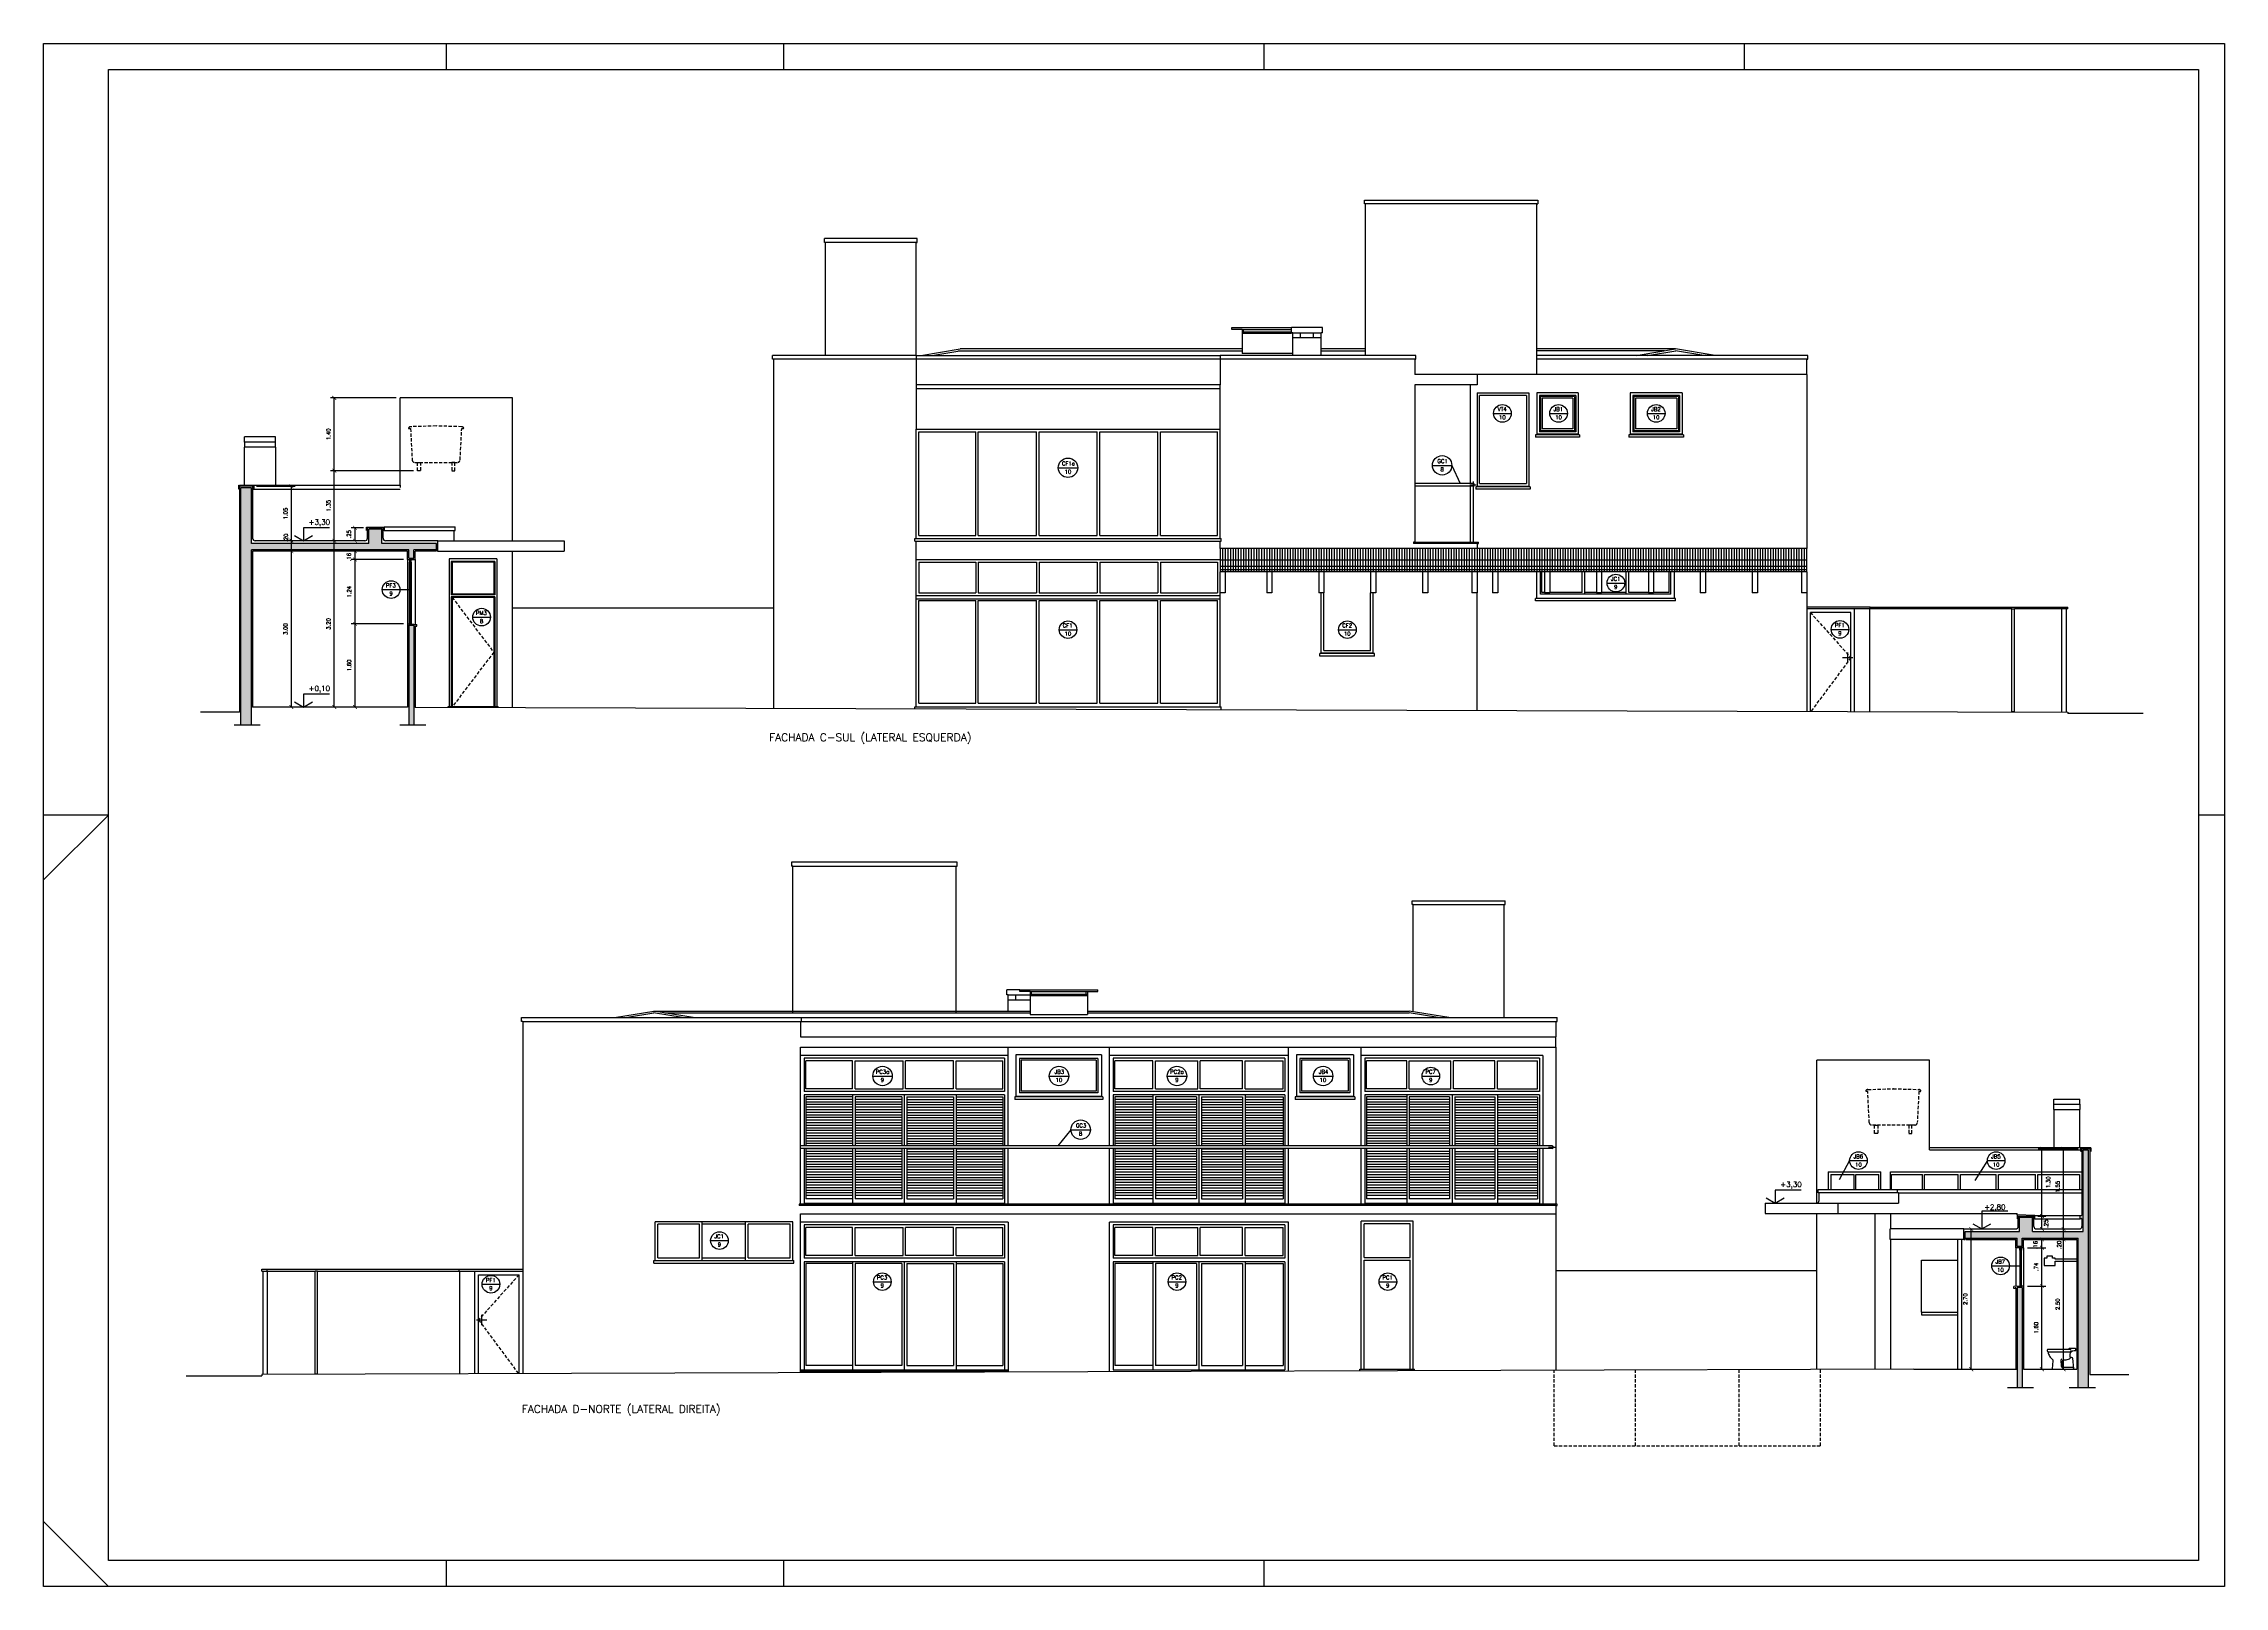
# Paper-space layout 'Layout1' of a CAD drawing. Header units: millimetres. Extents: x 566.6 to 650.6, y 18.8 to 78.2.
# The model-space entities are those that its viewports show. They can reach past a viewport. Long polylines and large blocks are cut down to what shows.
import ezdxf

# ---------------------------------------------------------------- set-up
doc = ezdxf.new("R2010")
doc.units = ezdxf.units.MM
doc.linetypes.add('DASHDOT', pattern=[1, 0.5, -0.25, 0, -0.25])
doc.linetypes.add('HIDDEN', pattern=[0.375, 0.25, -0.125])
for name, color, linetype in [('ALV', 5, 'Continuous'), ('CAIX', 2, 'Continuous'), ('CAIXN', 7, 'Continuous'), ('COTAS', 1, 'Continuous'), ('FOLHA', 1, 'Continuous'), ('LPROJ', 7, 'HIDDEN'), ('LVISTA', 1, 'Continuous'), ('LVISTA01', 8, 'Continuous'), ('LVISTA02', 1, 'Continuous'), ('LVISTA025', 3, 'Continuous'), ('LVISTA03', 4, 'Continuous'), ('METAL', 5, 'Continuous'), ('NOTAS', 2, 'Continuous'), ('PEÇAS', 7, 'Continuous'), ('PEÇAS50', 8, 'Continuous'), ('REVEST', 2, 'Continuous'), ('SOLID', 8, 'Continuous'), ('VIEW', 6, 'Continuous')]:
    doc.layers.add(name, color=color, linetype=linetype)
doc.layers.get('VIEW').freeze()
doc.styles.add('60-50', font='romans.shx', dxfattribs={"height": 0.075})
doc.styles.add('80-50', font='romans.shx', dxfattribs={"height": 0.1})
doc.styles.add('ROMANS', font='ROMANS.shx', dxfattribs={"height": 0.15})
doc.dimstyles.new('50', dxfattribs={"dimtxt": 0.1, "dimasz": 2.5, "dimexe": 1.25, "dimexo": 0.625, "dimgap": 0.075, "dimtad": 1, "dimzin": 0, "dimdsep": 46, "dimtxsty": '60-50', "dimcen": 2.5, "dimclrt": 3, "dimadec": 0, "dimazin": 0, "dimtfac": 1, "dimtmove": 0, "dimatfit": 3, "dimfxl": 1, "dimarcsym": 0})

# ---------------------------------------------------------------- blocks, each defined once
blk = doc.blocks.new('_ARCHTICK')
at = {"color": 0, "linetype": 'ByBlock', "const_width": 0.15}
blk.add_lwpolyline([(-0.5, -0.5), (0.5, 0.5)], dxfattribs=at)
blk = doc.blocks.new('*D2')
at = {"color": 0, "linetype": 'ByBlock'}
blk.add_line((683.066, 148.173), (683.066, 151.173), dxfattribs=at)
at = {"layer": 'DEFPOINTS', "color": 0, "linetype": 'ByBlock'}
for p in [(683.066, 151.173), (683.066, 151.173), (683.066, 148.173)]:
    blk.add_point(p, dxfattribs=at)
at = {"color": 0, "linetype": 'ByBlock', "xscale": 0.075, "yscale": 0.075, "zscale": 0.075}
for p, rotation in [((683.066, 151.173), 90), ((683.066, 148.173), 270)]:
    blk.add_blockref('_ARCHTICK', p, dxfattribs=dict(at, rotation=rotation))
at = {"color": 3, "linetype": 'ByBlock', "insert": (682.953, 149.673), "char_height": 0.075, "attachment_point": 5, "rotation": 90, "style": '60-50'}
blk.add_mtext('3.00', dxfattribs=at)
blk = doc.blocks.new('*D3')
at = {"color": 0, "linetype": 'ByBlock'}
blk.add_line((683.066, 151.173), (683.066, 151.373), dxfattribs=at)
at = {"layer": 'DEFPOINTS', "color": 0, "linetype": 'ByBlock'}
for p in [(683.066, 151.373), (683.066, 151.373), (683.066, 151.173)]:
    blk.add_point(p, dxfattribs=at)
at = {"color": 0, "linetype": 'ByBlock', "xscale": 0.075, "yscale": 0.075, "zscale": 0.075}
for p, rotation in [((683.066, 151.373), 90), ((683.066, 151.173), 270)]:
    blk.add_blockref('_ARCHTICK', p, dxfattribs=dict(at, rotation=rotation))
at = {"color": 3, "linetype": 'ByBlock', "insert": (682.96, 151.433), "char_height": 0.075, "attachment_point": 5, "rotation": 90, "style": '60-50'}
blk.add_mtext('.20', dxfattribs=at)
blk = doc.blocks.new('*D4')
at = {"color": 0, "linetype": 'ByBlock'}
for p, q in [((682.395, 152.423), (683.141, 152.423)), ((683.066, 151.373), (683.066, 152.423))]:
    blk.add_line(p, q, dxfattribs=at)
at = {"layer": 'DEFPOINTS', "color": 0, "linetype": 'ByBlock'}
for p in [(682.32, 152.423), (683.066, 152.423), (683.066, 151.373)]:
    blk.add_point(p, dxfattribs=at)
at = {"color": 0, "linetype": 'ByBlock', "xscale": 0.075, "yscale": 0.075, "zscale": 0.075}
for p, rotation in [((683.066, 152.423), 90), ((683.066, 151.373), 270)]:
    blk.add_blockref('_ARCHTICK', p, dxfattribs=dict(at, rotation=rotation))
at = {"color": 3, "linetype": 'ByBlock', "insert": (682.953, 151.898), "char_height": 0.075, "attachment_point": 5, "rotation": 90, "style": '60-50'}
blk.add_mtext('1.05', dxfattribs=at)
blk = doc.blocks.new('*D5')
at = {"color": 0, "linetype": 'ByBlock'}
for p, q in [((685.226, 149.773), (684.217, 149.773)), ((684.292, 148.173), (684.292, 149.773))]:
    blk.add_line(p, q, dxfattribs=at)
at = {"layer": 'DEFPOINTS', "color": 0, "linetype": 'ByBlock'}
for p in [(684.292, 149.773), (685.301, 149.773), (684.292, 148.173)]:
    blk.add_point(p, dxfattribs=at)
at = {"color": 0, "linetype": 'ByBlock', "xscale": 0.075, "yscale": 0.075, "zscale": 0.075}
for p, rotation in [((684.292, 149.773), 90), ((684.292, 148.173), 270)]:
    blk.add_blockref('_ARCHTICK', p, dxfattribs=dict(at, rotation=rotation))
at = {"color": 3, "linetype": 'ByBlock', "insert": (684.179, 148.973), "char_height": 0.075, "attachment_point": 5, "rotation": 90, "style": '60-50'}
blk.add_mtext('1.60', dxfattribs=at)
blk = doc.blocks.new('*D6')
at = {"color": 0, "linetype": 'ByBlock'}
for p, q in [((685.226, 151.013), (684.217, 151.013)), ((684.292, 149.773), (684.292, 151.013))]:
    blk.add_line(p, q, dxfattribs=at)
at = {"layer": 'DEFPOINTS', "color": 0, "linetype": 'ByBlock'}
for p in [(684.292, 151.013), (685.301, 151.013), (685.301, 149.773)]:
    blk.add_point(p, dxfattribs=at)
at = {"color": 0, "linetype": 'ByBlock', "xscale": 0.075, "yscale": 0.075, "zscale": 0.075}
for p, rotation in [((684.292, 151.013), 90), ((684.292, 149.773), 270)]:
    blk.add_blockref('_ARCHTICK', p, dxfattribs=dict(at, rotation=rotation))
at = {"color": 3, "linetype": 'ByBlock', "insert": (684.179, 150.393), "char_height": 0.075, "attachment_point": 5, "rotation": 90, "style": '60-50'}
blk.add_mtext('1.24', dxfattribs=at)
blk = doc.blocks.new('*D7')
at = {"color": 0, "linetype": 'ByBlock'}
blk.add_line((684.292, 151.013), (684.292, 151.173), dxfattribs=at)
at = {"layer": 'DEFPOINTS', "color": 0, "linetype": 'ByBlock'}
for p in [(684.292, 151.173), (684.292, 151.173), (685.301, 151.013)]:
    blk.add_point(p, dxfattribs=at)
at = {"color": 0, "linetype": 'ByBlock', "xscale": 0.075, "yscale": 0.075, "zscale": 0.075}
for p, rotation in [((684.292, 151.173), 90), ((684.292, 151.013), 270)]:
    blk.add_blockref('_ARCHTICK', p, dxfattribs=dict(at, rotation=rotation))
at = {"color": 3, "linetype": 'ByBlock', "insert": (684.174, 151.058), "char_height": 0.075, "attachment_point": 5, "rotation": 90, "style": '60-50'}
blk.add_mtext('.16', dxfattribs=at)
blk = doc.blocks.new('*D8')
at = {"color": 0, "linetype": 'ByBlock'}
for p, q in [((684.456, 151.623), (684.217, 151.623)), ((684.292, 151.373), (684.292, 151.623))]:
    blk.add_line(p, q, dxfattribs=at)
at = {"layer": 'DEFPOINTS', "color": 0, "linetype": 'ByBlock'}
for p in [(684.292, 151.623), (684.531, 151.623), (684.292, 151.373)]:
    blk.add_point(p, dxfattribs=at)
at = {"color": 0, "linetype": 'ByBlock', "xscale": 0.075, "yscale": 0.075, "zscale": 0.075}
for p, rotation in [((684.292, 151.623), 90), ((684.292, 151.373), 270)]:
    blk.add_blockref('_ARCHTICK', p, dxfattribs=dict(at, rotation=rotation))
at = {"color": 3, "linetype": 'ByBlock', "insert": (684.174, 151.498), "char_height": 0.075, "attachment_point": 5, "rotation": 90, "style": '60-50'}
blk.add_mtext('.25', dxfattribs=at)
blk = doc.blocks.new('*D9')
at = {"color": 0, "linetype": 'ByBlock'}
blk.add_line((683.892, 148.173), (683.892, 151.373), dxfattribs=at)
at = {"layer": 'DEFPOINTS', "color": 0, "linetype": 'ByBlock'}
for p in [(683.892, 151.373), (683.892, 151.373), (683.892, 148.173)]:
    blk.add_point(p, dxfattribs=at)
at = {"color": 0, "linetype": 'ByBlock', "xscale": 0.075, "yscale": 0.075, "zscale": 0.075}
for p, rotation in [((683.892, 151.373), 90), ((683.892, 148.173), 270)]:
    blk.add_blockref('_ARCHTICK', p, dxfattribs=dict(at, rotation=rotation))
at = {"color": 3, "linetype": 'ByBlock', "insert": (683.78, 149.773), "char_height": 0.075, "attachment_point": 5, "rotation": 90, "style": '60-50'}
blk.add_mtext('3.20', dxfattribs=at)
blk = doc.blocks.new('*D10')
at = {"color": 0, "linetype": 'ByBlock'}
for p, q in [((685.419, 152.723), (683.817, 152.723)), ((683.892, 151.373), (683.892, 152.723))]:
    blk.add_line(p, q, dxfattribs=at)
at = {"layer": 'DEFPOINTS', "color": 0, "linetype": 'ByBlock'}
for p in [(683.892, 152.723), (685.494, 152.723), (683.892, 151.373)]:
    blk.add_point(p, dxfattribs=at)
at = {"color": 0, "linetype": 'ByBlock', "xscale": 0.075, "yscale": 0.075, "zscale": 0.075}
for p, rotation in [((683.892, 152.723), 90), ((683.892, 151.373), 270)]:
    blk.add_blockref('_ARCHTICK', p, dxfattribs=dict(at, rotation=rotation))
at = {"color": 3, "linetype": 'ByBlock', "insert": (683.78, 152.048), "char_height": 0.075, "attachment_point": 5, "rotation": 90, "style": '60-50'}
blk.add_mtext('1.35', dxfattribs=at)
blk = doc.blocks.new('*D11')
at = {"color": 0, "linetype": 'ByBlock'}
for p, q in [((685.084, 154.123), (683.817, 154.123)), ((683.892, 152.723), (683.892, 154.123))]:
    blk.add_line(p, q, dxfattribs=at)
at = {"layer": 'DEFPOINTS', "color": 0, "linetype": 'ByBlock'}
for p in [(683.892, 154.123), (685.159, 154.123), (685.494, 152.723)]:
    blk.add_point(p, dxfattribs=at)
at = {"color": 0, "linetype": 'ByBlock', "xscale": 0.075, "yscale": 0.075, "zscale": 0.075}
for p, rotation in [((683.892, 154.123), 90), ((683.892, 152.723), 270)]:
    blk.add_blockref('_ARCHTICK', p, dxfattribs=dict(at, rotation=rotation))
at = {"color": 3, "linetype": 'ByBlock', "insert": (683.78, 153.423), "char_height": 0.075, "attachment_point": 5, "rotation": 90, "style": '60-50'}
blk.add_mtext('1.40', dxfattribs=at)
blk = doc.blocks.new('*D12')
at = {"color": 0, "linetype": 'ByBlock'}
for p, q in [((769.673, 149.773), (770.028, 149.773)), ((769.953, 148.173), (769.953, 149.773))]:
    blk.add_line(p, q, dxfattribs=at)
at = {"layer": 'DEFPOINTS', "color": 0, "linetype": 'ByBlock'}
for p in [(769.598, 149.773), (769.953, 149.773), (769.953, 148.173)]:
    blk.add_point(p, dxfattribs=at)
at = {"color": 0, "linetype": 'ByBlock', "xscale": 0.075, "yscale": 0.075, "zscale": 0.075}
for p, rotation in [((769.953, 149.773), 90), ((769.953, 148.173), 270)]:
    blk.add_blockref('_ARCHTICK', p, dxfattribs=dict(at, rotation=rotation))
at = {"color": 3, "linetype": 'ByBlock', "insert": (769.841, 148.973), "char_height": 0.075, "attachment_point": 5, "rotation": 90, "style": '60-50'}
blk.add_mtext('1.60', dxfattribs=at)
blk = doc.blocks.new('*D13')
at = {"color": 0, "linetype": 'ByBlock'}
for p, q in [((769.673, 150.513), (770.028, 150.513)), ((769.953, 149.773), (769.953, 150.513))]:
    blk.add_line(p, q, dxfattribs=at)
at = {"layer": 'DEFPOINTS', "color": 0, "linetype": 'ByBlock'}
for p in [(769.598, 150.513), (769.953, 150.513), (769.598, 149.773)]:
    blk.add_point(p, dxfattribs=at)
at = {"color": 0, "linetype": 'ByBlock', "xscale": 0.075, "yscale": 0.075, "zscale": 0.075}
for p, rotation in [((769.953, 150.513), 90), ((769.953, 149.773), 270)]:
    blk.add_blockref('_ARCHTICK', p, dxfattribs=dict(at, rotation=rotation))
at = {"color": 3, "linetype": 'ByBlock', "insert": (769.841, 150.143), "char_height": 0.075, "attachment_point": 5, "rotation": 90, "style": '60-50'}
blk.add_mtext('.74', dxfattribs=at)
blk = doc.blocks.new('*D14')
at = {"color": 0, "linetype": 'ByBlock'}
blk.add_line((769.953, 150.513), (769.953, 150.673), dxfattribs=at)
at = {"layer": 'DEFPOINTS', "color": 0, "linetype": 'ByBlock'}
for p in [(769.598, 150.513), (769.953, 150.673), (769.953, 150.673)]:
    blk.add_point(p, dxfattribs=at)
at = {"color": 0, "linetype": 'ByBlock', "xscale": 0.075, "yscale": 0.075, "zscale": 0.075}
for p, rotation in [((769.953, 150.673), 90), ((769.953, 150.513), 270)]:
    blk.add_blockref('_ARCHTICK', p, dxfattribs=dict(at, rotation=rotation))
at = {"color": 3, "linetype": 'ByBlock', "insert": (769.826, 150.563), "char_height": 0.075, "attachment_point": 5, "rotation": 90, "style": '60-50'}
blk.add_mtext('.16', dxfattribs=at)
blk = doc.blocks.new('*D15')
at = {"color": 0, "linetype": 'ByBlock'}
for p, q in [((769.871, 151.123), (770.028, 151.123)), ((769.953, 150.873), (769.953, 151.123))]:
    blk.add_line(p, q, dxfattribs=at)
at = {"layer": 'DEFPOINTS', "color": 0, "linetype": 'ByBlock'}
for p in [(769.796, 151.123), (769.953, 151.123), (769.953, 150.873)]:
    blk.add_point(p, dxfattribs=at)
at = {"color": 0, "linetype": 'ByBlock', "xscale": 0.075, "yscale": 0.075, "zscale": 0.075}
for p, rotation in [((769.953, 151.123), 90), ((769.953, 150.873), 270)]:
    blk.add_blockref('_ARCHTICK', p, dxfattribs=dict(at, rotation=rotation))
at = {"color": 3, "linetype": 'ByBlock', "insert": (770.032, 150.974), "char_height": 0.075, "attachment_point": 5, "rotation": 90, "style": '60-50'}
blk.add_mtext('.25', dxfattribs=at)
blk = doc.blocks.new('*D16')
at = {"color": 0, "linetype": 'ByBlock'}
for p, q in [((770.648, 152.418), (769.878, 152.418)), ((769.953, 151.123), (769.953, 152.418))]:
    blk.add_line(p, q, dxfattribs=at)
at = {"layer": 'DEFPOINTS', "color": 0, "linetype": 'ByBlock'}
for p in [(769.953, 152.418), (770.723, 152.418), (769.796, 151.123)]:
    blk.add_point(p, dxfattribs=at)
at = {"color": 0, "linetype": 'ByBlock', "xscale": 0.075, "yscale": 0.075, "zscale": 0.075}
for p, rotation in [((769.953, 152.418), 90), ((769.953, 151.123), 270)]:
    blk.add_blockref('_ARCHTICK', p, dxfattribs=dict(at, rotation=rotation))
at = {"color": 3, "linetype": 'ByBlock', "insert": (770.074, 151.773), "char_height": 0.075, "attachment_point": 5, "rotation": 90, "style": '60-50'}
blk.add_mtext('1.30', dxfattribs=at)
blk = doc.blocks.new('*D17')
at = {"color": 0, "linetype": 'ByBlock'}
blk.add_line((770.369, 148.173), (770.369, 150.673), dxfattribs=at)
at = {"layer": 'DEFPOINTS', "color": 0, "linetype": 'ByBlock'}
for p in [(770.369, 150.673), (770.369, 150.673), (770.369, 148.173)]:
    blk.add_point(p, dxfattribs=at)
at = {"color": 0, "linetype": 'ByBlock', "xscale": 0.075, "yscale": 0.075, "zscale": 0.075}
for p, rotation in [((770.369, 150.673), 90), ((770.369, 148.173), 270)]:
    blk.add_blockref('_ARCHTICK', p, dxfattribs=dict(at, rotation=rotation))
at = {"color": 3, "linetype": 'ByBlock', "insert": (770.256, 149.423), "char_height": 0.075, "attachment_point": 5, "rotation": 90, "style": '60-50'}
blk.add_mtext('2.50', dxfattribs=at)
blk = doc.blocks.new('*D18')
at = {"color": 0, "linetype": 'ByBlock'}
for p, q in [((770.648, 152.418), (770.294, 152.418)), ((770.369, 150.873), (770.369, 152.418))]:
    blk.add_line(p, q, dxfattribs=at)
at = {"layer": 'DEFPOINTS', "color": 0, "linetype": 'ByBlock'}
for p in [(770.369, 152.418), (770.723, 152.418), (770.369, 150.873)]:
    blk.add_point(p, dxfattribs=at)
at = {"color": 0, "linetype": 'ByBlock', "xscale": 0.075, "yscale": 0.075, "zscale": 0.075}
for p, rotation in [((770.369, 152.418), 90), ((770.369, 150.873), 270)]:
    blk.add_blockref('_ARCHTICK', p, dxfattribs=dict(at, rotation=rotation))
at = {"color": 3, "linetype": 'ByBlock', "insert": (770.256, 151.687), "char_height": 0.075, "attachment_point": 5, "rotation": 90, "style": '60-50'}
blk.add_mtext('1.55', dxfattribs=at)
blk = doc.blocks.new('*D19')
at = {"color": 0, "linetype": 'ByBlock'}
blk.add_line((770.369, 150.673), (770.369, 150.873), dxfattribs=at)
at = {"layer": 'DEFPOINTS', "color": 0, "linetype": 'ByBlock'}
for p in [(770.369, 150.873), (770.369, 150.873), (770.369, 150.673)]:
    blk.add_point(p, dxfattribs=at)
at = {"color": 0, "linetype": 'ByBlock', "xscale": 0.075, "yscale": 0.075, "zscale": 0.075}
for p, rotation in [((770.369, 150.873), 90), ((770.369, 150.673), 270)]:
    blk.add_blockref('_ARCHTICK', p, dxfattribs=dict(at, rotation=rotation))
at = {"color": 3, "linetype": 'ByBlock', "insert": (770.284, 150.568), "char_height": 0.075, "attachment_point": 5, "rotation": 90, "style": '60-50'}
blk.add_mtext('.20', dxfattribs=at)
blk = doc.blocks.new('*D20')
at = {"color": 0, "linetype": 'ByBlock'}
blk.add_line((768.59, 148.173), (768.59, 150.873), dxfattribs=at)
at = {"layer": 'DEFPOINTS', "color": 0, "linetype": 'ByBlock'}
for p in [(768.59, 150.873), (768.59, 150.873), (768.59, 148.173)]:
    blk.add_point(p, dxfattribs=at)
at = {"color": 0, "linetype": 'ByBlock', "xscale": 0.075, "yscale": 0.075, "zscale": 0.075}
for p, rotation in [((768.59, 150.873), 90), ((768.59, 148.173), 270)]:
    blk.add_blockref('_ARCHTICK', p, dxfattribs=dict(at, rotation=rotation))
at = {"color": 3, "linetype": 'ByBlock', "insert": (768.478, 149.523), "char_height": 0.075, "attachment_point": 5, "rotation": 90, "style": '60-50'}
blk.add_mtext('2.70', dxfattribs=at)

msp = doc.modelspace()

# ---------------------------------------------------------------- hatches: boundary and pattern name
at = {"layer": 'SOLID'}
h = msp.add_hatch(color=256, dxfattribs=at)
h.paths.add_polyline_path([(682.095, 147.823), (682.295, 147.823), (682.295, 151.198), (685.326, 151.198), (685.326, 151.038), (685.426, 151.038), (685.426, 151.198), (685.861, 151.198), (685.861, 151.323), (684.806, 151.323), (684.806, 151.598), (684.556, 151.598), (684.556, 151.323), (682.295, 151.323), (682.295, 152.393), (682.095, 152.393)])
h.paths.add_polyline_path([(685.426, 149.748), (685.326, 149.748), (685.326, 147.823), (685.426, 147.823)], flags=17)
h = msp.add_hatch(color=256, dxfattribs=at)
h.paths.add_polyline_path([(770.848, 152.393), (770.748, 152.393), (770.748, 150.823), (769.771, 150.823), (769.771, 151.098), (769.521, 151.098), (769.521, 150.823), (768.476, 150.823), (768.476, 150.698), (769.473, 150.698), (769.473, 150.538), (769.573, 150.538), (769.573, 150.698), (770.648, 150.698), (770.648, 147.823), (770.848, 147.823)])
h.paths.add_polyline_path([(769.573, 149.748), (769.473, 149.748), (769.473, 147.823), (769.573, 147.823)], flags=17)

# ---------------------------------------------------------------- linework, layer by layer
at = {"layer": 'ALV'}
for p, q in [((682.095, 147.823), (682.095, 152.393)), ((682.295, 152.393), (682.095, 152.393)), ((682.295, 151.323), (682.295, 152.393)), ((770.748, 150.823), (770.748, 152.393)), ((770.848, 152.393), (770.748, 152.393)), ((770.848, 147.823), (770.848, 152.393)), ((684.556, 151.323), (682.295, 151.323)), ((684.556, 151.323), (684.556, 151.598)), ((684.806, 151.598), (684.556, 151.598)), ((684.806, 151.323), (684.806, 151.598)), ((685.861, 151.323), (684.806, 151.323)), ((685.861, 151.198), (685.861, 151.323)), ((682.295, 147.823), (682.295, 151.198)), ((685.326, 151.198), (682.295, 151.198)), ((685.326, 151.038), (685.326, 151.198)), ((685.326, 151.038), (685.426, 151.038)), ((685.861, 151.198), (685.426, 151.198)), ((685.426, 151.038), (685.426, 151.198)), ((768.476, 150.823), (769.521, 150.823)), ((768.476, 150.698), (768.476, 150.823)), ((769.521, 150.823), (769.521, 151.098)), ((769.521, 151.098), (769.771, 151.098)), ((769.771, 150.823), (769.771, 151.098)), ((769.771, 150.823), (770.748, 150.823)), ((768.476, 150.698), (769.473, 150.698)), ((769.473, 150.538), (769.473, 150.698)), ((769.573, 150.538), (769.473, 150.538)), ((769.573, 150.698), (770.648, 150.698)), ((769.573, 150.538), (769.573, 150.698)), ((770.648, 147.823), (770.648, 150.698)), ((685.326, 149.748), (685.426, 149.748)), ((685.326, 149.748), (685.326, 147.823)), ((685.426, 149.748), (685.426, 147.823)), ((769.573, 149.748), (769.473, 149.748)), ((769.473, 149.748), (769.473, 147.823)), ((769.573, 149.748), (769.573, 147.823))]:
    msp.add_line(p, q, dxfattribs=at)
at = {"layer": 'CAIX'}
for p, q in [((682.05, 152.443), (682.05, 152.368)), ((682.05, 152.443), (682.34, 152.433)), ((682.05, 152.368), (682.07, 152.388)), ((682.32, 152.388), (682.34, 152.368)), ((682.34, 152.433), (682.34, 152.368)), ((685.339, 151.013), (685.339, 150.963)), ((685.339, 150.963), (685.349, 150.963)), ((685.349, 150.963), (685.349, 150.983)), ((685.349, 150.983), (685.364, 150.983)), ((685.349, 150.963), (685.349, 149.823)), ((685.364, 150.983), (685.364, 150.963)), ((685.364, 150.963), (685.364, 149.823)), ((685.364, 150.963), (685.374, 150.963)), ((685.374, 150.963), (685.374, 151.013)), ((769.525, 150.463), (769.525, 150.513)), ((769.535, 150.463), (769.525, 150.463)), ((769.535, 150.483), (769.535, 150.463)), ((769.55, 150.483), (769.535, 150.483)), ((769.535, 150.463), (769.535, 149.823)), ((769.55, 150.463), (769.55, 150.483)), ((769.55, 150.463), (769.55, 149.823)), ((769.56, 150.463), (769.55, 150.463)), ((769.56, 150.513), (769.56, 150.463)), ((716.201, 148.083), (716.201, 150.063)), ((716.201, 150.063), (716.251, 150.063)), ((716.251, 148.083), (716.251, 150.063)), ((736.693, 148.083), (736.693, 150.063)), ((736.743, 150.063), (736.693, 150.063)), ((736.743, 148.083), (736.743, 150.063)), ((716.251, 148.083), (716.201, 148.083)), ((736.693, 148.083), (736.743, 148.083))]:
    msp.add_line(p, q, dxfattribs=at)
for points in [[(770.723, 152.383), (770.703, 152.363), (770.703, 152.428), (770.893, 152.438), (770.893, 152.363), (770.873, 152.383)], [(684.531, 151.588), (684.511, 151.568), (684.511, 151.633), (684.851, 151.643), (684.851, 151.568), (684.831, 151.588)], [(769.796, 151.088), (769.816, 151.068), (769.816, 151.133), (769.476, 151.143), (769.476, 151.068), (769.496, 151.088)]]:
    msp.add_lwpolyline(points, dxfattribs=at)
for points in [[(685.364, 149.803), (685.364, 149.823), (685.374, 149.823), (685.374, 149.773), (685.339, 149.773), (685.339, 149.823), (685.349, 149.823), (685.349, 149.803)], [(769.535, 149.803), (769.535, 149.823), (769.525, 149.823), (769.525, 149.773), (769.56, 149.773), (769.56, 149.823), (769.55, 149.823), (769.55, 149.803)]]:
    msp.add_lwpolyline(points, close=True, dxfattribs=at)
at = {"layer": 'CAIXN', "color": 8, "ltscale": 0.5}
for p, q in [((706.22, 153.826), (706.56, 153.826)), ((707.301, 153.826), (707.641, 153.826)), ((709.181, 153.826), (709.521, 153.826)), ((747.436, 153.818), (747.81, 153.818)), ((750.834, 153.818), (751.208, 153.818)), ((753.107, 153.818), (753.481, 153.818)), ((755.921, 153.818), (756.295, 153.818)), ((758.013, 153.818), (758.353, 153.818)), ((697.836, 152.779), (698.21, 152.779)), ((705.042, 152.825), (705.416, 152.825)), ((705.416, 152.825), (705.578, 152.473)), ((751.252, 152.785), (750.998, 152.473)), ((751.252, 152.785), (751.626, 152.785)), ((766.249, 152.189), (766.05, 151.819)), ((766.249, 152.189), (766.589, 152.189)), ((768.901, 152.189), (768.658, 151.805)), ((768.901, 152.189), (769.241, 152.189)), ((684.817, 150.433), (685.349, 150.433)), ((708.405, 150.56), (708.745, 150.56)), ((744.313, 150.65), (744.653, 150.65)), ((768.986, 150.163), (769.535, 150.163)), ((686.559, 149.903), (686.899, 149.903)), ((697.853, 149.662), (698.193, 149.662)), ((703.234, 149.662), (703.574, 149.662)), ((712.721, 149.667), (713.061, 149.667)), ((739.912, 149.809), (740.252, 149.809)), ((747.449, 149.859), (747.789, 149.859)), ((753.124, 149.859), (753.464, 149.859)), ((757.185, 149.859), (757.525, 149.859))]:
    msp.add_line(p, q, dxfattribs=at)
for centre, radius in [((706.39, 153.826), 0.17), ((707.471, 153.826), 0.17), ((709.351, 153.826), 0.17), ((747.623, 153.818), 0.187), ((751.021, 153.818), 0.187), ((753.294, 153.818), 0.187), ((756.108, 153.818), 0.187), ((758.183, 153.818), 0.17), ((698.023, 152.779), 0.187), ((705.229, 152.825), 0.187), ((751.439, 152.785), 0.187), ((766.419, 152.189), 0.17), ((769.071, 152.189), 0.17), ((744.483, 150.65), 0.17), ((684.987, 150.433), 0.17), ((708.575, 150.56), 0.17), ((686.729, 149.903), 0.17), ((740.082, 149.809), 0.17), ((747.619, 149.859), 0.17), ((753.294, 149.859), 0.17), ((757.355, 149.859), 0.17), ((769.156, 150.163), 0.17), ((698.023, 149.662), 0.17), ((703.404, 149.662), 0.17), ((712.891, 149.667), 0.17)]:
    msp.add_circle(centre, radius, dxfattribs=at)
at = {"layer": 'LPROJ'}
for p, q in [((686.162, 150.283), (686.962, 149.228)), ((712.321, 149.993), (713.101, 149.123)), ((740.623, 149.993), (739.843, 149.123)), ((686.962, 149.228), (686.162, 148.173)), ((713.101, 149.123), (712.332, 148.089)), ((739.843, 149.123), (740.611, 148.089)), ((760.557, 146.698), (760.557, 148.152)), ((762.122, 146.698), (762.122, 148.156)), ((764.122, 146.698), (764.122, 148.163)), ((765.686, 146.698), (765.686, 148.168)), ((760.557, 146.698), (765.686, 146.698))]:
    msp.add_line(p, q, dxfattribs=at)
for points in [[(685.364, 153.569, 0.191457), (685.33, 153.555), (685.326, 153.55, 0.668179), (685.333, 153.533), (685.361, 153.533), (685.392, 152.931, 0.399656), (685.441, 152.883), (686.266, 152.883, 0.399656), (686.316, 152.931), (686.346, 153.533), (686.375, 153.533, 0.668179), (686.382, 153.55), (686.378, 153.555, 0.191457), (686.344, 153.569), (685.855, 153.583, 0.014365), (685.852, 153.583)], [(767.579, 153.559, -0.191457), (767.613, 153.545), (767.617, 153.54, -0.668179), (767.61, 153.523), (767.582, 153.523), (767.552, 152.921, -0.399656), (767.502, 152.873), (766.677, 152.873, -0.399656), (766.627, 152.921), (766.597, 153.523), (766.569, 153.523, -0.668179), (766.562, 153.54), (766.566, 153.545, -0.191457), (766.6, 153.559), (767.088, 153.573, -0.014365), (767.091, 153.573)]]:
    msp.add_lwpolyline(points, format="xyb", close=True, dxfattribs=at)
for points in [[(685.554, 152.883), (685.554, 152.723), (685.494, 152.723), (685.494, 152.883)], [(686.214, 152.883), (686.154, 152.883), (686.154, 152.723), (686.214, 152.723)], [(766.729, 152.873), (766.789, 152.873), (766.789, 152.713), (766.729, 152.713)], [(767.389, 152.873), (767.389, 152.713), (767.449, 152.713), (767.449, 152.873)]]:
    msp.add_lwpolyline(points, close=True, dxfattribs=at)
at = {"layer": 'LVISTA'}
for p, q in [((701.376, 155.443), (702.326, 155.443)), ((701.401, 155.393), (701.401, 155.443)), ((750.468, 155.443), (751.568, 155.443)), ((750.493, 155.393), (750.493, 155.443)), ((751.543, 155.393), (751.543, 155.443)), ((701.376, 155.393), (702.326, 155.393)), ((701.376, 155.368), (702.326, 155.368)), ((702.351, 155.378), (702.901, 155.378)), ((702.901, 155.278), (702.351, 155.278)), ((702.501, 155.278), (702.501, 155.378)), ((702.751, 155.278), (702.751, 155.378)), ((750.468, 155.393), (751.568, 155.393)), ((750.468, 155.368), (751.568, 155.368)), ((750.468, 155.005), (751.568, 155.005)), ((702.351, 154.977), (701.376, 154.977)), ((707.051, 154.573), (705.901, 154.573))]:
    msp.add_line(p, q, dxfattribs=at)
at = {"layer": 'LVISTA', "color": 4}
for p, q in [((750.268, 155.478), (751.768, 155.478)), ((750.268, 155.443), (750.268, 155.478)), ((750.468, 155.443), (750.268, 155.443)), ((750.468, 155.443), (750.468, 155.005)), ((751.568, 155.443), (751.568, 155.005)), ((751.568, 155.443), (751.768, 155.443)), ((751.768, 155.443), (751.768, 155.478))]:
    msp.add_line(p, q, dxfattribs=at)
at = {"layer": 'LVISTA01'}
for p, q in [((750.018, 155.378), (750.018, 155.478)), ((750.268, 155.478), (750.018, 155.478)), ((695.402, 154.943), (695.899, 155.024)), ((701.376, 155.024), (695.899, 155.024)), ((703.751, 155.024), (702.901, 155.024)), ((709.514, 155.032), (707.051, 155.032)), ((709.181, 154.943), (709.729, 155.032)), ((710.271, 154.943), (709.723, 155.032)), ((742.673, 154.943), (743.22, 155.032)), ((743.762, 154.943), (743.215, 155.032)), ((743.43, 155.032), (750.468, 155.032)), ((750.043, 155.378), (750.018, 155.378)), ((750.043, 155.067), (750.043, 155.378)), ((750.043, 155.378), (750.468, 155.378)), ((750.468, 155.278), (750.043, 155.278)), ((750.193, 155.278), (750.193, 155.378)), ((751.568, 155.032), (757.768, 155.032)), ((758.315, 154.943), (757.768, 155.032)), ((705.951, 152.473), (705.951, 154.173)), ((706.851, 154.173), (705.951, 154.173)), ((706.851, 154.173), (706.851, 152.473)), ((707.101, 154.173), (707.101, 153.473)), ((707.801, 154.173), (707.101, 154.173)), ((707.121, 154.153), (707.121, 153.493)), ((707.781, 154.153), (707.121, 154.153)), ((707.781, 154.153), (707.781, 153.493)), ((707.801, 154.173), (707.801, 153.473)), ((708.901, 154.173), (708.901, 153.473)), ((709.801, 154.173), (708.901, 154.173)), ((708.921, 154.153), (708.921, 153.493)), ((709.781, 154.153), (708.921, 154.153)), ((709.781, 154.153), (709.781, 153.493)), ((709.801, 154.173), (709.801, 153.473)), ((750.043, 154.213), (746.043, 154.213)), ((746.113, 154.163), (746.113, 153.523)), ((749.973, 154.163), (746.113, 154.163)), ((749.973, 154.163), (749.973, 153.523)), ((750.263, 154.153), (750.263, 153.493)), ((751.772, 154.153), (750.263, 154.153)), ((751.772, 154.153), (751.772, 153.493)), ((755.443, 154.213), (751.993, 154.213)), ((752.063, 154.163), (752.063, 153.523)), ((755.373, 154.163), (752.063, 154.163)), ((755.373, 154.163), (755.373, 153.523)), ((755.663, 154.153), (755.663, 153.493)), ((756.622, 154.153), (755.663, 154.153)), ((756.622, 154.153), (756.622, 153.493)), ((760.343, 154.213), (756.843, 154.213)), ((756.913, 154.163), (756.913, 153.523)), ((760.273, 154.163), (756.913, 154.163)), ((760.273, 154.163), (760.273, 153.523)), ((760.343, 154.213), (760.343, 152.473)), ((707.154, 154.121), (707.154, 153.526)), ((707.748, 154.121), (707.154, 154.121)), ((707.748, 154.121), (707.748, 153.526)), ((708.954, 154.121), (708.954, 153.526)), ((709.748, 154.121), (708.954, 154.121)), ((709.748, 154.121), (709.748, 153.526)), ((747.043, 154.113), (746.145, 154.113)), ((746.145, 153.573), (746.145, 154.113)), ((747.043, 153.573), (747.043, 154.113)), ((747.093, 153.573), (747.093, 154.113)), ((747.093, 154.113), (748.018, 154.113)), ((748.018, 153.573), (748.018, 154.113)), ((748.993, 154.113), (748.068, 154.113)), ((748.068, 153.573), (748.068, 154.113)), ((748.993, 153.573), (748.993, 154.113)), ((749.043, 154.113), (749.94, 154.113)), ((749.043, 153.573), (749.043, 154.113)), ((749.94, 153.573), (749.94, 154.113)), ((750.295, 154.121), (750.295, 153.526)), ((751.74, 154.121), (750.295, 154.121)), ((751.74, 154.121), (751.74, 153.526)), ((752.83, 154.113), (752.095, 154.113)), ((752.095, 153.573), (752.095, 154.113)), ((752.83, 153.573), (752.83, 154.113)), ((752.88, 153.573), (752.88, 154.113)), ((752.88, 154.113), (753.693, 154.113)), ((753.693, 153.573), (753.693, 154.113)), ((754.555, 154.113), (753.743, 154.113)), ((753.743, 153.573), (753.743, 154.113)), ((754.555, 153.573), (754.555, 154.113)), ((754.605, 154.113), (755.34, 154.113)), ((754.605, 153.573), (754.605, 154.113)), ((755.34, 153.573), (755.34, 154.113)), ((755.695, 154.121), (755.695, 153.526)), ((756.59, 154.121), (755.695, 154.121)), ((756.59, 154.121), (756.59, 153.526)), ((757.718, 154.113), (756.945, 154.113)), ((756.945, 153.573), (756.945, 154.113)), ((757.718, 153.573), (757.718, 154.113)), ((757.768, 153.573), (757.768, 154.113)), ((757.768, 154.113), (758.568, 154.113)), ((758.568, 153.573), (758.568, 154.113)), ((759.418, 154.113), (758.618, 154.113)), ((758.618, 153.573), (758.618, 154.113)), ((759.418, 153.573), (759.418, 154.113)), ((759.468, 154.113), (760.24, 154.113)), ((759.468, 153.573), (759.468, 154.113)), ((760.24, 153.573), (760.24, 154.113)), ((695.151, 153.473), (696.246, 153.473)), ((695.151, 151.473), (695.151, 153.473)), ((696.246, 151.473), (696.246, 153.473)), ((696.296, 153.473), (697.416, 153.473)), ((696.296, 151.473), (696.296, 153.473)), ((697.416, 151.473), (697.416, 153.473)), ((697.466, 153.473), (698.586, 153.473)), ((697.466, 151.473), (697.466, 153.473)), ((698.586, 151.473), (698.586, 153.473)), ((698.636, 153.473), (699.756, 153.473)), ((698.636, 151.473), (698.636, 153.473)), ((699.756, 151.473), (699.756, 153.473)), ((699.806, 153.473), (700.901, 153.473)), ((699.806, 151.473), (699.806, 153.473)), ((700.901, 151.473), (700.901, 153.473)), ((707.801, 153.473), (707.101, 153.473)), ((707.781, 153.493), (707.121, 153.493)), ((707.748, 153.526), (707.154, 153.526)), ((709.801, 153.473), (708.901, 153.473)), ((709.781, 153.493), (708.921, 153.493)), ((709.748, 153.526), (708.954, 153.526)), ((749.973, 153.523), (746.113, 153.523)), ((749.973, 153.453), (746.113, 153.453)), ((746.113, 153.453), (746.113, 152.473)), ((747.043, 153.573), (746.145, 153.573)), ((746.145, 153.417), (746.145, 152.473)), ((747.043, 153.417), (746.145, 153.417)), ((747.043, 153.367), (746.145, 153.367)), ((747.043, 153.317), (746.145, 153.317)), ((747.043, 153.453), (747.043, 152.473)), ((747.093, 153.573), (748.018, 153.573)), ((747.993, 153.417), (747.093, 153.417)), ((747.093, 153.417), (747.093, 152.473)), ((747.993, 153.367), (747.093, 153.367)), ((747.993, 153.317), (747.093, 153.317)), ((747.993, 153.417), (747.993, 152.473)), ((748.043, 153.453), (748.043, 152.473)), ((748.993, 153.573), (748.068, 153.573)), ((748.093, 153.417), (748.993, 153.417)), ((748.093, 153.417), (748.093, 152.473)), ((748.093, 153.367), (748.993, 153.367)), ((748.093, 153.317), (748.993, 153.317)), ((748.993, 153.417), (748.993, 152.473)), ((749.043, 153.573), (749.94, 153.573)), ((749.043, 153.453), (749.043, 152.473)), ((749.043, 153.417), (749.94, 153.417)), ((749.043, 153.367), (749.94, 153.367)), ((749.043, 153.317), (749.94, 153.317)), ((749.94, 153.417), (749.94, 152.473)), ((749.973, 153.453), (749.973, 152.473)), ((751.772, 153.493), (750.263, 153.493)), ((751.74, 153.526), (750.295, 153.526)), ((755.373, 153.523), (752.063, 153.523)), ((755.373, 153.453), (752.063, 153.453)), ((752.063, 153.453), (752.063, 152.473)), ((752.83, 153.573), (752.095, 153.573)), ((752.095, 153.417), (752.095, 152.473)), ((752.83, 153.417), (752.095, 153.417)), ((752.83, 153.367), (752.095, 153.367)), ((752.83, 153.317), (752.095, 153.317)), ((752.83, 153.453), (752.83, 152.473)), ((752.88, 153.573), (753.693, 153.573)), ((753.668, 153.417), (752.88, 153.417)), ((752.88, 153.417), (752.88, 152.473)), ((753.668, 153.367), (752.88, 153.367)), ((753.668, 153.317), (752.88, 153.317)), ((753.668, 153.417), (753.668, 152.473)), ((753.718, 153.453), (753.718, 152.473)), ((754.555, 153.573), (753.743, 153.573)), ((753.768, 153.417), (754.555, 153.417)), ((753.768, 153.417), (753.768, 152.473)), ((753.768, 153.367), (754.555, 153.367)), ((753.768, 153.317), (754.555, 153.317)), ((754.555, 153.417), (754.555, 152.473)), ((754.605, 153.573), (755.34, 153.573)), ((754.605, 153.453), (754.605, 152.473)), ((754.605, 153.417), (755.34, 153.417)), ((754.605, 153.367), (755.34, 153.367)), ((754.605, 153.317), (755.34, 153.317)), ((755.34, 153.417), (755.34, 152.473)), ((755.373, 153.453), (755.373, 152.473)), ((756.622, 153.493), (755.663, 153.493)), ((756.59, 153.526), (755.695, 153.526)), ((760.273, 153.523), (756.913, 153.523)), ((760.273, 153.453), (756.913, 153.453)), ((756.913, 153.453), (756.913, 152.473)), ((757.718, 153.573), (756.945, 153.573)), ((756.945, 153.417), (756.945, 152.473)), ((757.718, 153.417), (756.945, 153.417)), ((757.718, 153.367), (756.945, 153.367)), ((757.718, 153.317), (756.945, 153.317)), ((757.718, 153.453), (757.718, 152.473)), ((757.768, 153.573), (758.568, 153.573)), ((758.543, 153.417), (757.768, 153.417)), ((757.768, 153.417), (757.768, 152.473)), ((758.543, 153.367), (757.768, 153.367)), ((758.543, 153.317), (757.768, 153.317)), ((758.543, 153.417), (758.543, 152.473)), ((758.593, 153.453), (758.593, 152.473)), ((759.418, 153.573), (758.618, 153.573)), ((758.643, 153.417), (759.418, 153.417)), ((758.643, 153.417), (758.643, 152.473)), ((758.643, 153.367), (759.418, 153.367)), ((758.643, 153.317), (759.418, 153.317)), ((759.418, 153.417), (759.418, 152.473)), ((759.468, 153.573), (760.24, 153.573)), ((759.468, 153.453), (759.468, 152.473)), ((759.468, 153.417), (760.24, 153.417)), ((759.468, 153.367), (760.24, 153.367)), ((759.468, 153.317), (760.24, 153.317)), ((760.24, 153.417), (760.24, 152.473)), ((760.273, 153.453), (760.273, 152.473)), ((747.043, 153.267), (746.145, 153.267)), ((747.043, 153.217), (746.145, 153.217)), ((747.043, 153.167), (746.145, 153.167)), ((747.043, 153.117), (746.145, 153.117)), ((747.043, 153.067), (746.145, 153.067)), ((747.043, 153.017), (746.145, 153.017)), ((747.043, 152.967), (746.145, 152.967)), ((747.043, 152.917), (746.145, 152.917)), ((747.993, 153.267), (747.093, 153.267)), ((747.993, 153.217), (747.093, 153.217)), ((747.993, 153.167), (747.093, 153.167)), ((747.993, 153.117), (747.093, 153.117)), ((747.993, 153.067), (747.093, 153.067)), ((747.993, 153.017), (747.093, 153.017)), ((747.993, 152.967), (747.093, 152.967)), ((747.993, 152.917), (747.093, 152.917)), ((748.093, 153.267), (748.993, 153.267)), ((748.093, 153.217), (748.993, 153.217)), ((748.093, 153.167), (748.993, 153.167)), ((748.093, 153.117), (748.993, 153.117)), ((748.093, 153.067), (748.993, 153.067)), ((748.093, 153.017), (748.993, 153.017)), ((748.093, 152.967), (748.993, 152.967)), ((748.093, 152.917), (748.993, 152.917)), ((749.043, 153.267), (749.94, 153.267)), ((749.043, 153.217), (749.94, 153.217)), ((749.043, 153.167), (749.94, 153.167)), ((749.043, 153.117), (749.94, 153.117)), ((749.043, 153.067), (749.94, 153.067)), ((749.043, 153.017), (749.94, 153.017)), ((749.043, 152.967), (749.94, 152.967)), ((749.043, 152.917), (749.94, 152.917)), ((752.83, 153.267), (752.095, 153.267)), ((752.83, 153.217), (752.095, 153.217)), ((752.83, 153.167), (752.095, 153.167)), ((752.83, 153.117), (752.095, 153.117)), ((752.83, 153.067), (752.095, 153.067)), ((752.83, 153.017), (752.095, 153.017)), ((752.83, 152.967), (752.095, 152.967)), ((752.83, 152.917), (752.095, 152.917)), ((753.668, 153.267), (752.88, 153.267)), ((753.668, 153.217), (752.88, 153.217)), ((753.668, 153.167), (752.88, 153.167)), ((753.668, 153.117), (752.88, 153.117)), ((753.668, 153.067), (752.88, 153.067)), ((753.668, 153.017), (752.88, 153.017)), ((753.668, 152.967), (752.88, 152.967)), ((753.668, 152.917), (752.88, 152.917)), ((753.768, 153.267), (754.555, 153.267)), ((753.768, 153.217), (754.555, 153.217)), ((753.768, 153.167), (754.555, 153.167)), ((753.768, 153.117), (754.555, 153.117)), ((753.768, 153.067), (754.555, 153.067)), ((753.768, 153.017), (754.555, 153.017)), ((753.768, 152.967), (754.555, 152.967)), ((753.768, 152.917), (754.555, 152.917)), ((754.605, 153.267), (755.34, 153.267)), ((754.605, 153.217), (755.34, 153.217)), ((754.605, 153.167), (755.34, 153.167)), ((754.605, 153.117), (755.34, 153.117)), ((754.605, 153.067), (755.34, 153.067)), ((754.605, 153.017), (755.34, 153.017)), ((754.605, 152.967), (755.34, 152.967)), ((754.605, 152.917), (755.34, 152.917)), ((757.718, 153.267), (756.945, 153.267)), ((757.718, 153.217), (756.945, 153.217)), ((757.718, 153.167), (756.945, 153.167)), ((757.718, 153.117), (756.945, 153.117)), ((757.718, 153.067), (756.945, 153.067)), ((757.718, 153.017), (756.945, 153.017)), ((757.718, 152.967), (756.945, 152.967)), ((757.718, 152.917), (756.945, 152.917)), ((758.543, 153.267), (757.768, 153.267)), ((758.543, 153.217), (757.768, 153.217)), ((758.543, 153.167), (757.768, 153.167)), ((758.543, 153.117), (757.768, 153.117)), ((758.543, 153.067), (757.768, 153.067)), ((758.543, 153.017), (757.768, 153.017)), ((758.543, 152.967), (757.768, 152.967)), ((758.543, 152.917), (757.768, 152.917)), ((758.643, 153.267), (759.418, 153.267)), ((758.643, 153.217), (759.418, 153.217)), ((758.643, 153.167), (759.418, 153.167)), ((758.643, 153.117), (759.418, 153.117)), ((758.643, 153.067), (759.418, 153.067)), ((758.643, 153.017), (759.418, 153.017)), ((758.643, 152.967), (759.418, 152.967)), ((758.643, 152.917), (759.418, 152.917)), ((759.468, 153.267), (760.24, 153.267)), ((759.468, 153.217), (760.24, 153.217)), ((759.468, 153.167), (760.24, 153.167)), ((759.468, 153.117), (760.24, 153.117)), ((759.468, 153.067), (760.24, 153.067)), ((759.468, 153.017), (760.24, 153.017)), ((759.468, 152.967), (760.24, 152.967)), ((759.468, 152.917), (760.24, 152.917)), ((705.951, 152.473), (706.851, 152.473)), ((747.043, 152.867), (746.145, 152.867)), ((747.043, 152.817), (746.145, 152.817)), ((747.043, 152.767), (746.145, 152.767)), ((747.043, 152.717), (746.145, 152.717)), ((747.043, 152.667), (746.145, 152.667)), ((747.043, 152.617), (746.145, 152.617)), ((747.043, 152.567), (746.145, 152.567)), ((747.043, 152.517), (746.145, 152.517)), ((747.993, 152.867), (747.093, 152.867)), ((747.993, 152.817), (747.093, 152.817)), ((747.993, 152.767), (747.093, 152.767)), ((747.993, 152.717), (747.093, 152.717)), ((747.993, 152.667), (747.093, 152.667)), ((747.993, 152.617), (747.093, 152.617)), ((747.993, 152.567), (747.093, 152.567)), ((747.993, 152.517), (747.093, 152.517)), ((748.093, 152.867), (748.993, 152.867)), ((748.093, 152.817), (748.993, 152.817)), ((748.093, 152.767), (748.993, 152.767)), ((748.093, 152.717), (748.993, 152.717)), ((748.093, 152.667), (748.993, 152.667)), ((748.093, 152.617), (748.993, 152.617)), ((748.093, 152.567), (748.993, 152.567)), ((748.093, 152.517), (748.993, 152.517)), ((749.043, 152.867), (749.94, 152.867)), ((749.043, 152.817), (749.94, 152.817)), ((749.043, 152.767), (749.94, 152.767)), ((749.043, 152.717), (749.94, 152.717)), ((749.043, 152.667), (749.94, 152.667)), ((749.043, 152.617), (749.94, 152.617)), ((749.043, 152.567), (749.94, 152.567)), ((749.043, 152.517), (749.94, 152.517)), ((752.83, 152.867), (752.095, 152.867)), ((752.83, 152.817), (752.095, 152.817)), ((752.83, 152.767), (752.095, 152.767)), ((752.83, 152.717), (752.095, 152.717)), ((752.83, 152.667), (752.095, 152.667)), ((752.83, 152.617), (752.095, 152.617)), ((752.83, 152.567), (752.095, 152.567)), ((752.83, 152.517), (752.095, 152.517)), ((753.668, 152.867), (752.88, 152.867)), ((753.668, 152.817), (752.88, 152.817)), ((753.668, 152.767), (752.88, 152.767)), ((753.668, 152.717), (752.88, 152.717)), ((753.668, 152.667), (752.88, 152.667)), ((753.668, 152.617), (752.88, 152.617)), ((753.668, 152.567), (752.88, 152.567)), ((753.668, 152.517), (752.88, 152.517)), ((753.768, 152.867), (754.555, 152.867)), ((753.768, 152.817), (754.555, 152.817)), ((753.768, 152.767), (754.555, 152.767)), ((753.768, 152.717), (754.555, 152.717)), ((753.768, 152.667), (754.555, 152.667)), ((753.768, 152.617), (754.555, 152.617)), ((753.768, 152.567), (754.555, 152.567)), ((753.768, 152.517), (754.555, 152.517)), ((754.605, 152.867), (755.34, 152.867)), ((754.605, 152.817), (755.34, 152.817)), ((754.605, 152.767), (755.34, 152.767)), ((754.605, 152.717), (755.34, 152.717)), ((754.605, 152.667), (755.34, 152.667)), ((754.605, 152.617), (755.34, 152.617)), ((754.605, 152.567), (755.34, 152.567)), ((754.605, 152.517), (755.34, 152.517)), ((757.718, 152.867), (756.945, 152.867)), ((757.718, 152.817), (756.945, 152.817)), ((757.718, 152.767), (756.945, 152.767)), ((757.718, 152.717), (756.945, 152.717)), ((757.718, 152.667), (756.945, 152.667)), ((757.718, 152.617), (756.945, 152.617)), ((757.718, 152.567), (756.945, 152.567)), ((757.718, 152.517), (756.945, 152.517)), ((758.543, 152.867), (757.768, 152.867)), ((758.543, 152.817), (757.768, 152.817)), ((758.543, 152.767), (757.768, 152.767)), ((758.543, 152.717), (757.768, 152.717)), ((758.543, 152.667), (757.768, 152.667)), ((758.543, 152.617), (757.768, 152.617)), ((758.543, 152.567), (757.768, 152.567)), ((758.543, 152.517), (757.768, 152.517)), ((758.643, 152.867), (759.418, 152.867)), ((758.643, 152.817), (759.418, 152.817)), ((758.643, 152.767), (759.418, 152.767)), ((758.643, 152.717), (759.418, 152.717)), ((758.643, 152.667), (759.418, 152.667)), ((758.643, 152.617), (759.418, 152.617)), ((758.643, 152.567), (759.418, 152.567)), ((758.643, 152.517), (759.418, 152.517)), ((759.468, 152.867), (760.24, 152.867)), ((759.468, 152.817), (760.24, 152.817)), ((759.468, 152.767), (760.24, 152.767)), ((759.468, 152.717), (760.24, 152.717)), ((759.468, 152.667), (760.24, 152.667)), ((759.468, 152.617), (760.24, 152.617)), ((759.468, 152.567), (760.24, 152.567)), ((759.468, 152.517), (760.24, 152.517)), ((746.113, 152.423), (746.113, 151.373)), ((746.145, 152.423), (746.145, 151.453)), ((747.043, 152.417), (746.145, 152.417)), ((747.043, 152.367), (746.145, 152.367)), ((747.043, 152.317), (746.145, 152.317)), ((747.043, 152.267), (746.145, 152.267)), ((747.043, 152.217), (746.145, 152.217)), ((747.043, 152.167), (746.145, 152.167)), ((747.043, 152.117), (746.145, 152.117)), ((747.043, 152.067), (746.145, 152.067)), ((747.043, 152.423), (747.043, 151.373)), ((747.093, 152.423), (747.093, 151.453)), ((747.993, 152.417), (747.093, 152.417)), ((747.993, 152.367), (747.093, 152.367)), ((747.993, 152.317), (747.093, 152.317)), ((747.993, 152.267), (747.093, 152.267)), ((747.993, 152.217), (747.093, 152.217)), ((747.993, 152.167), (747.093, 152.167)), ((747.993, 152.117), (747.093, 152.117)), ((747.993, 152.067), (747.093, 152.067)), ((747.993, 152.423), (747.993, 151.453)), ((748.043, 152.423), (748.043, 151.373)), ((748.093, 152.423), (748.093, 151.453)), ((748.093, 152.417), (748.993, 152.417)), ((748.093, 152.367), (748.993, 152.367)), ((748.093, 152.317), (748.993, 152.317)), ((748.093, 152.267), (748.993, 152.267)), ((748.093, 152.217), (748.993, 152.217)), ((748.093, 152.167), (748.993, 152.167)), ((748.093, 152.117), (748.993, 152.117)), ((748.093, 152.067), (748.993, 152.067)), ((748.993, 152.423), (748.993, 151.453)), ((749.043, 152.423), (749.043, 151.373)), ((749.043, 152.417), (749.94, 152.417)), ((749.043, 152.367), (749.94, 152.367)), ((749.043, 152.317), (749.94, 152.317)), ((749.043, 152.267), (749.94, 152.267)), ((749.043, 152.217), (749.94, 152.217)), ((749.043, 152.167), (749.94, 152.167)), ((749.043, 152.117), (749.94, 152.117)), ((749.043, 152.067), (749.94, 152.067)), ((749.94, 152.423), (749.94, 151.453)), ((749.973, 152.423), (749.973, 151.373)), ((752.063, 152.423), (752.063, 151.373)), ((752.095, 152.423), (752.095, 151.453)), ((752.83, 152.417), (752.095, 152.417)), ((752.83, 152.367), (752.095, 152.367)), ((752.83, 152.317), (752.095, 152.317)), ((752.83, 152.267), (752.095, 152.267)), ((752.83, 152.217), (752.095, 152.217)), ((752.83, 152.167), (752.095, 152.167)), ((752.83, 152.117), (752.095, 152.117)), ((752.83, 152.067), (752.095, 152.067)), ((752.83, 152.423), (752.83, 151.373)), ((752.88, 152.423), (752.88, 151.453)), ((753.668, 152.417), (752.88, 152.417)), ((753.668, 152.367), (752.88, 152.367)), ((753.668, 152.317), (752.88, 152.317)), ((753.668, 152.267), (752.88, 152.267)), ((753.668, 152.217), (752.88, 152.217)), ((753.668, 152.167), (752.88, 152.167)), ((753.668, 152.117), (752.88, 152.117)), ((753.668, 152.067), (752.88, 152.067)), ((753.668, 152.423), (753.668, 151.453)), ((753.718, 152.423), (753.718, 151.373)), ((753.768, 152.423), (753.768, 151.453)), ((753.768, 152.417), (754.555, 152.417)), ((753.768, 152.367), (754.555, 152.367)), ((753.768, 152.317), (754.555, 152.317)), ((753.768, 152.267), (754.555, 152.267)), ((753.768, 152.217), (754.555, 152.217)), ((753.768, 152.167), (754.555, 152.167)), ((753.768, 152.117), (754.555, 152.117)), ((753.768, 152.067), (754.555, 152.067)), ((754.555, 152.423), (754.555, 151.453)), ((754.605, 152.423), (754.605, 151.373)), ((754.605, 152.417), (755.34, 152.417)), ((754.605, 152.367), (755.34, 152.367)), ((754.605, 152.317), (755.34, 152.317)), ((754.605, 152.267), (755.34, 152.267)), ((754.605, 152.217), (755.34, 152.217)), ((754.605, 152.167), (755.34, 152.167)), ((754.605, 152.117), (755.34, 152.117)), ((754.605, 152.067), (755.34, 152.067)), ((755.34, 152.423), (755.34, 151.453)), ((755.373, 152.423), (755.373, 151.373)), ((756.913, 152.423), (756.913, 151.373)), ((756.945, 152.423), (756.945, 151.453)), ((757.718, 152.367), (756.945, 152.367)), ((757.718, 152.317), (756.945, 152.317)), ((757.718, 152.267), (756.945, 152.267)), ((757.718, 152.217), (756.945, 152.217)), ((757.718, 152.167), (756.945, 152.167)), ((757.718, 152.117), (756.945, 152.117)), ((757.718, 152.067), (756.945, 152.067)), ((757.718, 152.423), (757.718, 151.373)), ((757.768, 152.423), (757.768, 151.453)), ((758.543, 152.367), (757.768, 152.367)), ((758.543, 152.317), (757.768, 152.317)), ((758.543, 152.267), (757.768, 152.267)), ((758.543, 152.217), (757.768, 152.217)), ((758.543, 152.167), (757.768, 152.167)), ((758.543, 152.117), (757.768, 152.117)), ((758.543, 152.067), (757.768, 152.067)), ((758.543, 152.423), (758.543, 151.453)), ((758.593, 152.423), (758.593, 151.373)), ((758.643, 152.423), (758.643, 151.453)), ((758.643, 152.367), (759.418, 152.367)), ((758.643, 152.317), (759.418, 152.317)), ((758.643, 152.267), (759.418, 152.267)), ((758.643, 152.217), (759.418, 152.217)), ((758.643, 152.167), (759.418, 152.167)), ((758.643, 152.117), (759.418, 152.117)), ((758.643, 152.067), (759.418, 152.067)), ((759.418, 152.423), (759.418, 151.453)), ((759.468, 152.423), (759.468, 151.373)), ((759.468, 152.367), (760.24, 152.367)), ((759.468, 152.317), (760.24, 152.317)), ((759.468, 152.267), (760.24, 152.267)), ((759.468, 152.217), (760.24, 152.217)), ((759.468, 152.167), (760.24, 152.167)), ((759.468, 152.117), (760.24, 152.117)), ((759.468, 152.067), (760.24, 152.067)), ((760.24, 152.423), (760.24, 151.453)), ((760.273, 152.423), (760.273, 151.373)), ((760.343, 152.423), (760.343, 151.348)), ((747.043, 152.017), (746.145, 152.017)), ((747.043, 151.967), (746.145, 151.967)), ((747.043, 151.917), (746.145, 151.917)), ((747.043, 151.867), (746.145, 151.867)), ((747.043, 151.817), (746.145, 151.817)), ((747.043, 151.767), (746.145, 151.767)), ((747.043, 151.717), (746.145, 151.717)), ((747.043, 151.667), (746.145, 151.667)), ((747.993, 152.017), (747.093, 152.017)), ((747.993, 151.967), (747.093, 151.967)), ((747.993, 151.917), (747.093, 151.917)), ((747.993, 151.867), (747.093, 151.867)), ((747.993, 151.817), (747.093, 151.817)), ((747.993, 151.767), (747.093, 151.767)), ((747.993, 151.717), (747.093, 151.717)), ((747.993, 151.667), (747.093, 151.667)), ((748.093, 152.017), (748.993, 152.017)), ((748.093, 151.967), (748.993, 151.967)), ((748.093, 151.917), (748.993, 151.917)), ((748.093, 151.867), (748.993, 151.867)), ((748.093, 151.817), (748.993, 151.817)), ((748.093, 151.767), (748.993, 151.767)), ((748.093, 151.717), (748.993, 151.717)), ((748.093, 151.667), (748.993, 151.667)), ((749.043, 152.017), (749.94, 152.017)), ((749.043, 151.967), (749.94, 151.967)), ((749.043, 151.917), (749.94, 151.917)), ((749.043, 151.867), (749.94, 151.867)), ((749.043, 151.817), (749.94, 151.817)), ((749.043, 151.767), (749.94, 151.767)), ((749.043, 151.717), (749.94, 151.717)), ((749.043, 151.667), (749.94, 151.667)), ((752.83, 152.017), (752.095, 152.017)), ((752.83, 151.967), (752.095, 151.967)), ((752.83, 151.917), (752.095, 151.917)), ((752.83, 151.867), (752.095, 151.867)), ((752.83, 151.817), (752.095, 151.817)), ((752.83, 151.767), (752.095, 151.767)), ((752.83, 151.717), (752.095, 151.717)), ((752.83, 151.667), (752.095, 151.667)), ((753.668, 152.017), (752.88, 152.017)), ((753.668, 151.967), (752.88, 151.967)), ((753.668, 151.917), (752.88, 151.917)), ((753.668, 151.867), (752.88, 151.867)), ((753.668, 151.817), (752.88, 151.817)), ((753.668, 151.767), (752.88, 151.767)), ((753.668, 151.717), (752.88, 151.717)), ((753.668, 151.667), (752.88, 151.667)), ((753.768, 152.017), (754.555, 152.017)), ((753.768, 151.967), (754.555, 151.967)), ((753.768, 151.917), (754.555, 151.917)), ((753.768, 151.867), (754.555, 151.867)), ((753.768, 151.817), (754.555, 151.817)), ((753.768, 151.767), (754.555, 151.767)), ((753.768, 151.717), (754.555, 151.717)), ((753.768, 151.667), (754.555, 151.667)), ((754.605, 152.017), (755.34, 152.017)), ((754.605, 151.967), (755.34, 151.967)), ((754.605, 151.917), (755.34, 151.917)), ((754.605, 151.867), (755.34, 151.867)), ((754.605, 151.817), (755.34, 151.817)), ((754.605, 151.767), (755.34, 151.767)), ((754.605, 151.717), (755.34, 151.717)), ((754.605, 151.667), (755.34, 151.667)), ((757.718, 152.017), (756.945, 152.017)), ((757.718, 151.967), (756.945, 151.967)), ((757.718, 151.917), (756.945, 151.917)), ((757.718, 151.867), (756.945, 151.867)), ((757.718, 151.817), (756.945, 151.817)), ((757.718, 151.767), (756.945, 151.767)), ((757.718, 151.717), (756.945, 151.717)), ((757.718, 151.667), (756.945, 151.667)), ((758.543, 152.017), (757.768, 152.017)), ((758.543, 151.967), (757.768, 151.967)), ((758.543, 151.917), (757.768, 151.917)), ((758.543, 151.867), (757.768, 151.867)), ((758.543, 151.817), (757.768, 151.817)), ((758.543, 151.767), (757.768, 151.767)), ((758.543, 151.717), (757.768, 151.717)), ((758.543, 151.667), (757.768, 151.667)), ((758.643, 152.017), (759.418, 152.017)), ((758.643, 151.967), (759.418, 151.967)), ((758.643, 151.917), (759.418, 151.917)), ((758.643, 151.867), (759.418, 151.867)), ((758.643, 151.817), (759.418, 151.817)), ((758.643, 151.767), (759.418, 151.767)), ((758.643, 151.717), (759.418, 151.717)), ((758.643, 151.667), (759.418, 151.667)), ((759.468, 152.017), (760.24, 152.017)), ((759.468, 151.967), (760.24, 151.967)), ((759.468, 151.917), (760.24, 151.917)), ((759.468, 151.867), (760.24, 151.867)), ((759.468, 151.817), (760.24, 151.817)), ((759.468, 151.767), (760.24, 151.767)), ((759.468, 151.717), (760.24, 151.717)), ((759.468, 151.667), (760.24, 151.667)), ((695.151, 151.473), (696.246, 151.473)), ((696.296, 151.473), (697.416, 151.473)), ((697.466, 151.473), (698.586, 151.473)), ((698.636, 151.473), (699.756, 151.473)), ((699.806, 151.473), (700.901, 151.473)), ((746.113, 151.373), (749.973, 151.373)), ((747.043, 151.617), (746.145, 151.617)), ((747.043, 151.567), (746.145, 151.567)), ((747.043, 151.517), (746.145, 151.517)), ((747.043, 151.453), (746.145, 151.453)), ((747.993, 151.617), (747.093, 151.617)), ((747.993, 151.567), (747.093, 151.567)), ((747.993, 151.517), (747.093, 151.517)), ((747.993, 151.453), (747.093, 151.453)), ((748.093, 151.617), (748.993, 151.617)), ((748.093, 151.567), (748.993, 151.567)), ((748.093, 151.517), (748.993, 151.517)), ((748.093, 151.453), (748.993, 151.453)), ((749.043, 151.617), (749.94, 151.617)), ((749.043, 151.567), (749.94, 151.567)), ((749.043, 151.517), (749.94, 151.517)), ((749.043, 151.453), (749.94, 151.453)), ((752.063, 151.373), (755.373, 151.373)), ((752.83, 151.617), (752.095, 151.617)), ((752.83, 151.567), (752.095, 151.567)), ((752.83, 151.517), (752.095, 151.517)), ((752.83, 151.453), (752.095, 151.453)), ((753.668, 151.617), (752.88, 151.617)), ((753.668, 151.567), (752.88, 151.567)), ((753.668, 151.517), (752.88, 151.517)), ((753.668, 151.453), (752.88, 151.453)), ((753.768, 151.617), (754.555, 151.617)), ((753.768, 151.567), (754.555, 151.567)), ((753.768, 151.517), (754.555, 151.517)), ((753.768, 151.453), (754.555, 151.453)), ((754.605, 151.617), (755.34, 151.617)), ((754.605, 151.567), (755.34, 151.567)), ((754.605, 151.517), (755.34, 151.517)), ((754.605, 151.453), (755.34, 151.453)), ((756.913, 151.373), (760.273, 151.373)), ((757.718, 151.617), (756.945, 151.617)), ((757.718, 151.567), (756.945, 151.567)), ((757.718, 151.517), (756.945, 151.517)), ((757.718, 151.453), (756.945, 151.453)), ((758.543, 151.617), (757.768, 151.617)), ((758.543, 151.567), (757.768, 151.567)), ((758.543, 151.517), (757.768, 151.517)), ((758.543, 151.453), (757.768, 151.453)), ((758.643, 151.617), (759.418, 151.617)), ((758.643, 151.567), (759.418, 151.567)), ((758.643, 151.517), (759.418, 151.517)), ((758.643, 151.453), (759.418, 151.453)), ((759.468, 151.617), (760.24, 151.617)), ((759.468, 151.567), (760.24, 151.567)), ((759.468, 151.517), (760.24, 151.517)), ((759.468, 151.453), (760.24, 151.453)), ((695.151, 150.963), (696.246, 150.963)), ((695.151, 150.963), (695.151, 150.373)), ((696.246, 150.963), (696.246, 150.373)), ((696.296, 150.963), (696.296, 150.373)), ((696.296, 150.963), (697.416, 150.963)), ((697.416, 150.963), (697.416, 150.373)), ((697.466, 150.963), (697.466, 150.373)), ((697.466, 150.963), (698.586, 150.963)), ((698.586, 150.963), (698.586, 150.373)), ((698.636, 150.963), (698.636, 150.373)), ((698.636, 150.963), (699.756, 150.963)), ((699.756, 150.963), (699.756, 150.373)), ((699.806, 150.963), (699.806, 150.373)), ((699.806, 150.963), (700.901, 150.963)), ((700.901, 150.963), (700.901, 150.373)), ((746.113, 150.953), (746.113, 150.313)), ((749.973, 150.953), (746.113, 150.953)), ((747.043, 150.903), (746.145, 150.903)), ((746.145, 150.363), (746.145, 150.903)), ((747.043, 150.363), (747.043, 150.903)), ((747.093, 150.363), (747.093, 150.903)), ((747.093, 150.903), (748.018, 150.903)), ((748.018, 150.363), (748.018, 150.903)), ((748.993, 150.903), (748.068, 150.903)), ((748.068, 150.363), (748.068, 150.903)), ((748.993, 150.363), (748.993, 150.903)), ((749.043, 150.903), (749.94, 150.903)), ((749.043, 150.363), (749.043, 150.903)), ((749.94, 150.363), (749.94, 150.903)), ((749.973, 150.953), (749.973, 150.313)), ((752.063, 150.953), (752.063, 150.313)), ((755.373, 150.953), (752.063, 150.953)), ((752.83, 150.903), (752.095, 150.903)), ((752.095, 150.363), (752.095, 150.903)), ((752.83, 150.363), (752.83, 150.903)), ((752.88, 150.363), (752.88, 150.903)), ((752.88, 150.903), (753.693, 150.903)), ((753.693, 150.363), (753.693, 150.903)), ((754.555, 150.903), (753.743, 150.903)), ((753.743, 150.363), (753.743, 150.903)), ((754.555, 150.363), (754.555, 150.903)), ((754.605, 150.903), (755.34, 150.903)), ((754.605, 150.363), (754.605, 150.903)), ((755.34, 150.363), (755.34, 150.903)), ((755.373, 150.953), (755.373, 150.313)), ((757.788, 150.973), (756.898, 150.973)), ((756.898, 150.323), (756.898, 150.973)), ((757.788, 150.323), (757.788, 150.973)), ((766.742, 148.171), (766.742, 151.173)), ((767.042, 150.873), (767.042, 151.173)), ((695.151, 150.373), (696.246, 150.373)), ((696.296, 150.373), (697.416, 150.373)), ((697.466, 150.373), (698.586, 150.373)), ((698.636, 150.373), (699.756, 150.373)), ((699.806, 150.373), (700.901, 150.373)), ((702.951, 149.263), (702.951, 150.373)), ((703.851, 149.263), (703.851, 150.373)), ((747.043, 150.363), (746.145, 150.363)), ((747.093, 150.363), (748.018, 150.363)), ((748.993, 150.363), (748.068, 150.363)), ((749.043, 150.363), (749.94, 150.363)), ((752.83, 150.363), (752.095, 150.363)), ((752.88, 150.363), (753.693, 150.363)), ((754.555, 150.363), (753.743, 150.363)), ((754.605, 150.363), (755.34, 150.363)), ((767.042, 148.172), (767.042, 150.673)), ((768.331, 148.173), (768.331, 150.673)), ((768.41, 148.173), (768.41, 150.673)), ((692.351, 150.073), (687.323, 150.073)), ((695.101, 150.323), (700.951, 150.323)), ((695.101, 150.253), (700.951, 150.253)), ((695.151, 150.223), (696.246, 150.223)), ((695.151, 148.25), (695.151, 150.223)), ((696.246, 148.25), (696.246, 150.223)), ((696.296, 148.25), (696.296, 150.223)), ((696.296, 150.223), (697.416, 150.223)), ((697.416, 148.25), (697.416, 150.223)), ((697.466, 148.25), (697.466, 150.223)), ((697.466, 150.223), (698.586, 150.223)), ((698.586, 148.25), (698.586, 150.223)), ((698.636, 148.25), (698.636, 150.223)), ((698.636, 150.223), (699.756, 150.223)), ((699.756, 148.25), (699.756, 150.223)), ((699.806, 148.25), (699.806, 150.223)), ((699.806, 150.223), (700.901, 150.223)), ((700.901, 148.25), (700.901, 150.223)), ((749.973, 150.313), (746.113, 150.313)), ((749.973, 150.243), (746.113, 150.243)), ((746.113, 150.243), (746.113, 148.163)), ((746.145, 150.207), (746.145, 148.243)), ((747.043, 150.207), (746.145, 150.207)), ((747.043, 150.243), (747.043, 148.163)), ((747.993, 150.207), (747.093, 150.207)), ((747.093, 150.207), (747.093, 148.243)), ((747.993, 150.207), (747.993, 148.243)), ((748.043, 150.243), (748.043, 148.163)), ((748.093, 150.207), (748.993, 150.207)), ((748.093, 150.207), (748.093, 148.243)), ((748.993, 150.207), (748.993, 148.243)), ((749.043, 150.243), (749.043, 148.163)), ((749.043, 150.207), (749.94, 150.207)), ((749.94, 150.207), (749.94, 148.243)), ((749.973, 150.243), (749.973, 148.163)), ((755.373, 150.313), (752.063, 150.313)), ((755.373, 150.243), (752.063, 150.243)), ((752.063, 150.243), (752.063, 148.163)), ((752.095, 150.207), (752.095, 148.243)), ((752.83, 150.207), (752.095, 150.207)), ((752.83, 150.243), (752.83, 148.163)), ((753.668, 150.207), (752.88, 150.207)), ((752.88, 150.207), (752.88, 148.243)), ((753.668, 150.207), (753.668, 148.243)), ((753.718, 150.243), (753.718, 148.163)), ((753.768, 150.207), (754.555, 150.207)), ((753.768, 150.207), (753.768, 148.243)), ((754.555, 150.207), (754.555, 148.243)), ((754.605, 150.243), (754.605, 148.163)), ((754.605, 150.207), (755.34, 150.207)), ((755.34, 150.207), (755.34, 148.243)), ((755.373, 150.243), (755.373, 148.163)), ((756.898, 150.323), (757.788, 150.323)), ((756.898, 150.273), (757.788, 150.273)), ((756.898, 148.173), (756.898, 150.273)), ((757.788, 148.173), (757.788, 150.273)), ((760.593, 150.073), (765.62, 150.073)), ((767.634, 150.273), (768.331, 150.273)), ((767.634, 149.273), (767.634, 150.273)), ((702.951, 149.263), (703.851, 149.263)), ((767.634, 149.273), (767.634, 149.223)), ((767.634, 149.273), (768.331, 149.273)), ((767.634, 149.223), (768.331, 149.223)), ((695.151, 148.25), (696.246, 148.25)), ((696.296, 148.25), (697.416, 148.25)), ((697.466, 148.25), (698.586, 148.25)), ((698.636, 148.25), (699.756, 148.25)), ((699.806, 148.25), (700.901, 148.25)), ((747.043, 148.243), (746.145, 148.243)), ((747.993, 148.243), (747.093, 148.243)), ((748.093, 148.243), (748.993, 148.243)), ((749.043, 148.243), (749.94, 148.243)), ((752.83, 148.243), (752.095, 148.243)), ((753.668, 148.243), (752.88, 148.243)), ((753.768, 148.243), (754.555, 148.243)), ((754.605, 148.243), (755.34, 148.243))]:
    msp.add_line(p, q, dxfattribs=at)
at = {"layer": 'LVISTA02', "color": 3}
for p, q in [((749.063, 157.933), (745.873, 157.933)), ((745.873, 157.933), (745.873, 157.858)), ((749.063, 157.858), (749.063, 157.933)), ((745.893, 157.858), (745.873, 157.858)), ((745.893, 155.032), (745.893, 157.858)), ((749.043, 155.032), (749.043, 157.858)), ((749.043, 157.858), (749.063, 157.858)), ((757.823, 157.193), (759.613, 157.193)), ((757.823, 157.118), (757.823, 157.193)), ((757.843, 157.118), (757.823, 157.118)), ((757.843, 155.055), (757.843, 157.118)), ((759.593, 154.943), (759.593, 157.118)), ((759.593, 157.118), (759.613, 157.118)), ((759.613, 157.118), (759.613, 157.193)), ((708.966, 154.943), (709.726, 155.067)), ((710.486, 154.943), (709.726, 155.067)), ((765.642, 151.568), (765.642, 151.633)), ((765.642, 151.633), (767.169, 151.633)), ((764.622, 151.373), (764.622, 151.173)), ((764.622, 151.373), (766.029, 151.373)), ((765.662, 151.423), (765.662, 151.568)), ((764.622, 151.173), (766.029, 151.173)), ((713.471, 150.098), (717.276, 150.098)), ((717.251, 148.073), (717.251, 150.063)), ((717.276, 150.063), (717.276, 150.098)), ((735.668, 150.063), (735.668, 150.098)), ((735.668, 150.098), (739.472, 150.098)), ((735.693, 148.073), (735.693, 150.063))]:
    msp.add_line(p, q, dxfattribs=at)
at = {"layer": 'LVISTA02'}
for p, q in [((707.051, 157.858), (703.751, 157.858)), ((745.893, 157.858), (749.043, 157.858)), ((695.101, 157.118), (693.351, 157.118)), ((757.843, 157.118), (759.593, 157.118)), ((695.101, 154.868), (692.351, 154.868)), ((700.951, 154.868), (695.101, 154.868)), ((704.701, 154.868), (700.951, 154.868)), ((712.251, 154.868), (707.051, 154.868)), ((740.693, 154.868), (746.043, 154.868)), ((746.063, 154.868), (760.593, 154.868)), ((695.101, 154.373), (695.101, 153.523)), ((700.951, 154.298), (695.101, 154.298)), ((700.951, 152.684), (700.951, 154.373)), ((705.776, 152.473), (705.776, 154.373)), ((705.901, 154.223), (706.901, 154.223)), ((705.901, 154.223), (705.901, 152.423)), ((706.901, 154.223), (706.901, 152.423)), ((707.051, 154.223), (707.051, 153.423)), ((707.851, 154.223), (707.051, 154.223)), ((707.851, 154.223), (707.851, 153.423)), ((708.851, 154.223), (708.851, 153.423)), ((709.851, 154.223), (708.851, 154.223)), ((709.851, 154.223), (709.851, 153.423)), ((750.193, 154.223), (750.193, 153.423)), ((751.843, 154.223), (750.193, 154.223)), ((751.843, 154.223), (751.843, 153.423)), ((755.593, 154.223), (755.593, 153.423)), ((756.693, 154.223), (755.593, 154.223)), ((756.693, 154.223), (756.693, 153.423)), ((765.62, 151.373), (765.62, 154.123)), ((767.784, 154.123), (765.62, 154.123)), ((767.784, 152.398), (767.784, 154.123)), ((695.101, 153.523), (700.951, 153.523)), ((695.101, 151.419), (695.101, 153.523)), ((700.951, 151.419), (700.951, 153.523)), ((707.876, 153.415), (707.026, 153.415)), ((707.026, 153.415), (707.026, 153.365)), ((707.876, 153.365), (707.026, 153.365)), ((707.851, 153.423), (707.051, 153.423)), ((707.876, 153.415), (707.876, 153.365)), ((709.876, 153.415), (708.826, 153.415)), ((708.826, 153.415), (708.826, 153.365)), ((709.876, 153.365), (708.826, 153.365)), ((709.851, 153.423), (708.851, 153.423)), ((709.876, 153.415), (709.876, 153.365)), ((751.868, 153.415), (750.168, 153.415)), ((750.168, 153.415), (750.168, 153.365)), ((751.868, 153.365), (750.168, 153.365)), ((751.843, 153.423), (750.193, 153.423)), ((751.868, 153.415), (751.868, 153.365)), ((756.718, 153.415), (755.568, 153.415)), ((755.568, 153.415), (755.568, 153.365)), ((756.718, 153.365), (755.568, 153.365)), ((756.693, 153.423), (755.593, 153.423)), ((756.718, 153.415), (756.718, 153.365)), ((770.18, 153.373), (770.68, 153.373)), ((770.18, 153.273), (770.18, 153.373)), ((770.68, 153.273), (770.68, 153.373)), ((682.163, 153.273), (682.163, 153.173)), ((682.763, 153.173), (682.763, 153.273)), ((770.18, 153.173), (770.18, 153.273)), ((770.18, 153.273), (770.68, 153.273)), ((770.18, 153.173), (770.18, 152.443)), ((770.18, 153.173), (770.68, 153.173)), ((770.68, 153.273), (770.68, 153.173)), ((770.68, 152.443), (770.68, 153.173)), ((705.826, 152.514), (705.826, 151.348)), ((682.34, 152.368), (685.159, 152.368)), ((685.159, 152.443), (685.159, 152.398)), ((705.776, 151.348), (705.776, 152.423)), ((706.926, 152.415), (705.876, 152.415)), ((705.876, 152.415), (705.876, 152.365)), ((706.926, 152.365), (705.876, 152.365)), ((705.901, 152.423), (706.901, 152.423)), ((706.926, 152.415), (706.926, 152.365)), ((767.784, 152.443), (770.891, 152.443)), ((767.784, 152.398), (770.703, 152.398)), ((684.851, 151.643), (686.221, 151.643)), ((686.221, 151.568), (686.221, 151.643)), ((765.836, 151.973), (766.851, 151.973)), ((765.836, 151.973), (765.836, 151.633)), ((765.886, 151.923), (766.336, 151.923)), ((765.886, 151.923), (765.886, 151.633)), ((766.336, 151.633), (766.336, 151.923)), ((766.37, 151.633), (766.37, 151.923)), ((766.37, 151.923), (766.814, 151.923)), ((766.814, 151.633), (766.814, 151.923)), ((766.851, 151.633), (766.851, 151.973)), ((767.034, 151.973), (770.721, 151.973)), ((767.034, 151.633), (767.034, 151.973)), ((767.054, 151.923), (767.651, 151.923)), ((767.054, 151.633), (767.054, 151.923)), ((767.651, 151.633), (767.651, 151.923)), ((767.693, 151.633), (767.693, 151.923)), ((767.693, 151.923), (768.339, 151.923)), ((768.339, 151.633), (768.339, 151.923)), ((768.384, 151.633), (768.384, 151.923)), ((768.384, 151.923), (769.068, 151.923)), ((769.068, 151.633), (769.068, 151.923)), ((769.116, 151.633), (769.116, 151.923)), ((769.116, 151.923), (769.827, 151.923)), ((769.827, 151.633), (769.827, 151.923)), ((769.876, 151.633), (769.876, 151.923)), ((769.876, 151.923), (770.673, 151.923)), ((770.673, 151.923), (770.673, 151.633)), ((770.673, 151.923), (770.673, 151.633)), ((770.721, 151.973), (770.721, 151.633)), ((684.851, 151.568), (686.221, 151.568)), ((685.886, 151.373), (688.322, 151.373)), ((686.201, 151.373), (686.201, 151.568)), ((688.322, 151.373), (688.322, 151.173)), ((695.076, 151.419), (700.976, 151.419)), ((695.076, 151.369), (695.076, 151.419)), ((695.076, 151.369), (700.976, 151.369)), ((695.101, 151.013), (695.101, 151.369)), ((700.951, 151.223), (700.951, 151.369)), ((700.976, 151.369), (700.976, 151.419)), ((704.676, 151.348), (704.676, 151.323)), ((704.701, 151.348), (704.676, 151.348)), ((705.901, 151.323), (704.676, 151.323)), ((746.018, 151.348), (746.018, 151.323)), ((746.043, 151.348), (746.018, 151.348)), ((760.593, 151.323), (746.018, 151.323)), ((767.169, 151.568), (765.642, 151.568)), ((767.189, 151.568), (770.723, 151.568)), ((685.301, 151.013), (685.301, 149.773)), ((685.339, 149.823), (685.339, 150.963)), ((685.374, 150.963), (685.374, 149.823)), ((685.451, 151.013), (685.451, 149.766)), ((685.886, 151.173), (688.322, 151.173)), ((686.102, 151.023), (686.102, 148.173)), ((687.022, 151.023), (686.102, 151.023)), ((686.142, 150.973), (686.142, 150.333)), ((686.982, 150.973), (686.142, 150.973)), ((686.162, 150.963), (686.162, 150.343)), ((686.962, 150.963), (686.162, 150.963)), ((686.962, 150.963), (686.962, 150.343)), ((686.982, 150.973), (686.982, 150.333)), ((687.022, 151.023), (687.022, 148.173)), ((687.323, 148.167), (687.323, 151.173)), ((695.101, 148.176), (695.101, 151.013)), ((695.101, 151.013), (700.951, 151.013)), ((743.243, 150.265), (743.243, 151.013)), ((745.893, 151.013), (743.243, 151.013)), ((745.893, 150.265), (745.893, 151.013)), ((750.043, 151.003), (746.043, 151.003)), ((750.043, 151.003), (750.043, 148.118)), ((751.993, 148.125), (751.993, 151.003)), ((755.443, 151.003), (751.993, 151.003)), ((755.443, 148.135), (755.443, 151.003)), ((757.843, 151.023), (756.843, 151.023)), ((756.843, 148.173), (756.843, 151.023)), ((757.843, 148.173), (757.843, 151.023)), ((765.62, 148.167), (765.62, 151.173)), ((769.816, 151.133), (770.689, 151.133)), ((769.816, 151.068), (770.689, 151.068)), ((700.951, 148.176), (700.951, 150.373)), ((702.901, 149.213), (702.901, 150.373)), ((703.901, 149.213), (703.901, 150.373)), ((769.448, 150.513), (769.448, 149.766)), ((769.525, 150.463), (769.525, 149.823)), ((769.56, 149.823), (769.56, 150.463)), ((769.598, 150.513), (769.598, 149.773)), ((686.982, 150.333), (686.142, 150.333)), ((686.982, 150.293), (686.142, 150.293)), ((686.142, 150.293), (686.142, 148.173)), ((686.962, 150.343), (686.162, 150.343)), ((686.962, 150.283), (686.162, 150.283)), ((686.162, 150.283), (686.162, 148.173)), ((686.962, 150.283), (686.962, 148.173)), ((686.982, 150.293), (686.982, 148.173)), ((712.251, 150.098), (712.251, 148.089)), ((716.201, 150.063), (712.251, 150.063)), ((712.321, 148.089), (712.321, 149.993)), ((713.101, 149.993), (712.321, 149.993)), ((713.101, 148.086), (713.101, 149.993)), ((713.17, 148.086), (713.17, 150.063)), ((713.463, 148.085), (713.463, 150.063)), ((713.471, 150.063), (713.471, 150.098)), ((717.276, 150.063), (716.251, 150.063)), ((717.163, 148.073), (717.163, 150.063)), ((717.171, 150.063), (717.171, 150.098)), ((735.668, 150.063), (736.693, 150.063)), ((735.772, 150.063), (735.772, 150.098)), ((735.78, 148.073), (735.78, 150.063)), ((736.743, 150.063), (740.693, 150.063)), ((739.773, 148.086), (739.773, 150.063)), ((739.843, 148.086), (739.843, 149.993)), ((739.843, 149.993), (740.623, 149.993)), ((740.623, 148.089), (740.623, 149.993)), ((740.693, 150.098), (740.693, 148.089)), ((743.218, 150.265), (745.918, 150.265)), ((743.218, 150.215), (743.218, 150.265)), ((743.218, 150.215), (745.918, 150.215)), ((745.918, 150.215), (745.918, 150.265)), ((703.926, 149.205), (702.876, 149.205)), ((702.876, 149.155), (702.876, 149.205)), ((703.926, 149.155), (702.876, 149.155)), ((702.901, 149.213), (703.901, 149.213)), ((703.926, 149.155), (703.926, 149.205)), ((687.047, 148.176), (686.077, 148.176)), ((686.077, 148.176), (686.077, 148.171)), ((687.047, 148.176), (687.047, 148.168)), ((695.076, 148.176), (700.976, 148.176)), ((695.076, 148.143), (695.076, 148.176)), ((700.976, 148.125), (700.976, 148.176)), ((746.043, 148.163), (750.043, 148.163)), ((746.043, 148.138), (750.043, 148.138)), ((752.063, 148.163), (755.373, 148.163)), ((756.818, 148.173), (757.868, 148.173)), ((756.818, 148.14), (756.818, 148.173)), ((757.868, 148.143), (757.868, 148.173))]:
    msp.add_line(p, q, dxfattribs=at)
at = {"layer": 'LVISTA02', "color": 2}
for p, q in [((701.176, 155.478), (702.326, 155.478)), ((701.176, 155.443), (701.176, 155.478)), ((701.376, 155.443), (701.176, 155.443)), ((701.376, 155.443), (701.376, 154.977)), ((695.189, 154.943), (695.949, 155.067)), ((701.376, 155.067), (695.949, 155.067)), ((703.751, 155.067), (702.901, 155.067)), ((709.726, 155.067), (707.051, 155.067)), ((712.271, 154.943), (707.051, 154.943)), ((712.251, 154.573), (712.251, 154.868)), ((712.251, 154.868), (712.271, 154.868)), ((712.271, 154.868), (712.271, 154.943)), ((705.826, 152.473), (704.701, 152.473)), ((705.826, 152.423), (704.701, 152.423))]:
    msp.add_line(p, q, dxfattribs=at)
at = {"layer": 'LVISTA02', "color": 5}
for p, q in [((742.458, 154.943), (743.218, 155.067)), ((743.977, 154.943), (743.218, 155.067)), ((750.043, 152.473), (750.043, 154.373)), ((751.993, 152.473), (751.993, 154.373)), ((755.443, 152.473), (755.443, 154.373)), ((756.843, 152.473), (756.843, 154.373)), ((750.043, 151.348), (750.043, 152.423)), ((751.993, 151.348), (751.993, 152.423)), ((755.443, 151.348), (755.443, 152.423)), ((756.843, 151.348), (756.843, 152.423)), ((739.472, 150.063), (739.472, 150.098)), ((739.472, 150.098), (740.693, 150.098)), ((739.48, 148.085), (739.48, 150.063))]:
    msp.add_line(p, q, dxfattribs=at)
at = {"layer": 'LVISTA02', "color": 4}
for p, q in [((743.218, 155.067), (750.468, 155.067)), ((751.568, 155.067), (757.768, 155.067)), ((758.527, 154.943), (757.768, 155.067))]:
    msp.add_line(p, q, dxfattribs=at)
at = {"layer": 'LVISTA02', "color": 8}
for p, q in [((743.293, 150.315), (743.293, 150.963)), ((744.101, 150.963), (743.293, 150.963)), ((744.101, 150.315), (744.101, 150.963)), ((744.151, 150.265), (744.151, 151.013)), ((744.984, 150.963), (744.151, 150.963)), ((744.984, 150.265), (744.984, 151.013)), ((745.034, 150.315), (745.034, 150.963)), ((745.843, 150.963), (745.034, 150.963)), ((745.843, 150.315), (745.843, 150.963)), ((707.051, 150.265), (707.051, 150.773)), ((707.121, 150.343), (707.121, 150.773)), ((707.151, 150.376), (707.151, 150.773)), ((707.201, 150.376), (707.151, 150.376)), ((707.926, 150.376), (707.301, 150.376)), ((707.926, 150.376), (707.926, 150.773)), ((707.976, 150.343), (707.976, 150.773)), ((708.201, 150.376), (707.976, 150.376)), ((708.776, 150.376), (708.301, 150.376)), ((708.776, 150.343), (708.776, 150.773)), ((708.826, 150.376), (708.826, 150.773)), ((709.201, 150.376), (708.826, 150.376)), ((709.601, 150.376), (709.301, 150.376)), ((709.601, 150.376), (709.601, 150.773)), ((709.631, 150.343), (709.631, 150.773)), ((709.701, 150.265), (709.701, 150.773)), ((709.726, 150.265), (707.026, 150.265)), ((707.026, 150.215), (707.026, 150.265)), ((709.726, 150.215), (707.026, 150.215)), ((709.631, 150.343), (707.121, 150.343)), ((709.726, 150.215), (709.726, 150.265)), ((743.293, 150.315), (744.101, 150.315)), ((744.151, 150.315), (744.984, 150.315)), ((745.034, 150.315), (745.843, 150.315))]:
    msp.add_line(p, q, dxfattribs=at)
at = {"layer": 'LVISTA02', "color": 6}
for p, q in [((734.214, 148.048), (735.668, 148.048)), ((767.484, 148.173), (735.668, 148.073)), ((735.668, 148.073), (735.668, 148.048)), ((767.484, 148.173), (769.473, 148.173))]:
    msp.add_line(p, q, dxfattribs=at)
at = {"layer": 'LVISTA02', "color": 2}
msp.add_arc((705.826, 152.448), 0.025, 270, 90, dxfattribs=at)
at = {"layer": 'LVISTA02', "color": 3}
msp.add_arc((765.612, 151.423), 0.05, 270, 0, dxfattribs=at)
at = {"layer": 'LVISTA025', "color": 5}
for p, q in [((703.731, 157.858), (703.731, 157.933)), ((703.731, 157.933), (707.071, 157.933)), ((707.071, 157.933), (707.071, 157.858)), ((703.751, 157.858), (703.731, 157.858)), ((703.751, 154.943), (703.751, 157.858)), ((707.051, 154.573), (707.051, 157.858)), ((707.051, 157.858), (707.071, 157.858)), ((695.121, 157.193), (693.331, 157.193)), ((693.331, 157.118), (693.331, 157.193)), ((693.351, 157.118), (693.331, 157.118)), ((693.351, 154.943), (693.351, 157.118)), ((695.101, 154.943), (695.101, 157.118)), ((695.101, 157.118), (695.121, 157.118)), ((695.121, 157.118), (695.121, 157.193)), ((702.326, 155.378), (702.326, 155.478)), ((702.926, 155.478), (702.326, 155.478)), ((702.926, 155.378), (702.926, 155.478)), ((702.351, 155.378), (702.326, 155.378)), ((702.351, 154.943), (702.351, 155.378)), ((702.901, 154.943), (702.901, 155.378)), ((702.926, 155.378), (702.901, 155.378)), ((712.251, 154.573), (707.051, 154.573)), ((712.251, 154.573), (712.251, 151.223)), ((712.251, 150.373), (712.251, 150.098)), ((713.471, 150.098), (712.251, 150.098))]:
    msp.add_line(p, q, dxfattribs=at)
at = {"layer": 'LVISTA025', "color": 4}
for p, q in [((695.101, 154.943), (700.951, 154.943)), ((712.251, 151.223), (700.951, 151.223)), ((700.951, 151.223), (700.951, 150.773)), ((712.251, 150.773), (712.251, 151.223))]:
    msp.add_line(p, q, dxfattribs=at)
at = {"layer": 'LVISTA025'}
for p, q in [((685.159, 152.443), (685.159, 154.123)), ((687.323, 154.123), (685.159, 154.123)), ((687.323, 151.373), (687.323, 154.123)), ((682.07, 152.443), (685.159, 152.443))]:
    msp.add_line(p, q, dxfattribs=at)
at = {"layer": 'LVISTA025', "color": 2}
for p, q in [((682.763, 153.373), (682.163, 153.373)), ((682.163, 153.273), (682.163, 153.373)), ((682.763, 153.273), (682.763, 153.373)), ((682.763, 153.273), (682.163, 153.273)), ((682.163, 152.443), (682.163, 153.173)), ((682.763, 153.173), (682.163, 153.173)), ((682.763, 153.173), (682.763, 152.443))]:
    msp.add_line(p, q, dxfattribs=at)
at = {"layer": 'LVISTA03', "color": 6}
for p, q in [((692.331, 154.868), (692.331, 154.943)), ((695.101, 154.943), (692.331, 154.943)), ((692.351, 154.868), (692.331, 154.868)), ((692.351, 154.868), (692.351, 148.148)), ((695.101, 154.943), (695.101, 154.373)), ((704.721, 154.943), (700.951, 154.943)), ((700.951, 154.943), (700.951, 154.373)), ((704.701, 154.868), (704.701, 154.573)), ((704.701, 154.868), (704.721, 154.868)), ((705.901, 154.573), (704.701, 154.573)), ((704.721, 154.868), (704.721, 154.943)), ((705.901, 154.573), (705.901, 154.373)), ((740.673, 154.943), (746.063, 154.943)), ((740.673, 154.868), (740.673, 154.943)), ((740.693, 154.868), (740.673, 154.868)), ((740.693, 154.868), (740.693, 150.098)), ((746.043, 154.868), (746.063, 154.868)), ((746.043, 154.868), (746.043, 154.573)), ((746.043, 154.573), (760.593, 154.573)), ((746.063, 154.868), (746.063, 154.943)), ((760.593, 154.373), (760.593, 154.573)), ((700.951, 154.373), (695.101, 154.373)), ((705.901, 154.373), (704.701, 154.373)), ((704.701, 154.373), (704.701, 151.348)), ((746.043, 154.373), (760.593, 154.373)), ((746.043, 151.348), (746.043, 154.373)), ((760.518, 152.473), (746.043, 152.473)), ((760.518, 152.423), (746.043, 152.423)), ((704.701, 151.348), (705.926, 151.348)), ((705.901, 151.323), (705.926, 151.323)), ((705.901, 151.323), (705.901, 151.223)), ((705.926, 151.323), (705.926, 151.348)), ((760.618, 151.348), (746.043, 151.348)), ((760.593, 151.323), (760.618, 151.323)), ((760.593, 151.323), (760.593, 151.163)), ((760.618, 151.323), (760.618, 151.348)), ((746.043, 148.106), (746.043, 151.163)), ((746.043, 151.163), (760.593, 151.163)), ((712.251, 150.773), (700.951, 150.773)), ((700.951, 150.373), (700.951, 150.773)), ((701.051, 150.373), (700.951, 150.373)), ((701.051, 150.773), (701.051, 150.373)), ((701.851, 150.773), (701.851, 150.373)), ((701.951, 150.373), (701.851, 150.373)), ((701.951, 150.773), (701.951, 150.373)), ((702.851, 150.773), (702.851, 150.373)), ((702.951, 150.373), (702.851, 150.373)), ((702.951, 150.773), (702.951, 150.373)), ((703.851, 150.773), (703.851, 150.373)), ((703.951, 150.373), (703.851, 150.373)), ((703.951, 150.773), (703.951, 150.373)), ((704.851, 150.773), (704.851, 150.373)), ((704.951, 150.373), (704.851, 150.373)), ((704.951, 150.773), (704.951, 150.373)), ((705.801, 150.773), (705.801, 150.373)), ((705.901, 150.373), (705.801, 150.373)), ((705.901, 150.773), (705.901, 150.373)), ((705.901, 148.109), (705.901, 150.373)), ((706.201, 150.773), (706.201, 150.373)), ((706.301, 150.373), (706.201, 150.373)), ((706.301, 150.773), (706.301, 150.373)), ((707.201, 150.773), (707.201, 150.373)), ((707.301, 150.373), (707.201, 150.373)), ((707.301, 150.773), (707.301, 150.373)), ((708.201, 150.773), (708.201, 150.373)), ((708.301, 150.373), (708.201, 150.373)), ((708.301, 150.773), (708.301, 150.373)), ((709.201, 150.773), (709.201, 150.373)), ((709.301, 150.373), (709.201, 150.373)), ((709.301, 150.773), (709.301, 150.373)), ((710.201, 150.773), (710.201, 150.373)), ((710.301, 150.373), (710.201, 150.373)), ((710.301, 150.773), (710.301, 150.373)), ((711.201, 150.773), (711.201, 150.373)), ((711.301, 150.373), (711.201, 150.373)), ((711.301, 150.773), (711.301, 150.373)), ((712.151, 150.773), (712.151, 150.373)), ((712.251, 150.373), (712.151, 150.373)), ((712.251, 150.773), (712.251, 150.373))]:
    msp.add_line(p, q, dxfattribs=at)
at = {"layer": 'LVISTA03', "color": 5}
for p, q in [((746.063, 154.943), (760.613, 154.943)), ((760.593, 154.868), (760.593, 154.573)), ((760.593, 154.868), (760.613, 154.868)), ((760.613, 154.868), (760.613, 154.943)), ((760.593, 154.373), (760.593, 151.348)), ((760.593, 151.163), (760.593, 148.152))]:
    msp.add_line(p, q, dxfattribs=at)
at = {"layer": 'LVISTA03', "color": 4}
for p, q in [((767.169, 151.568), (767.169, 151.633)), ((767.169, 151.633), (770.723, 151.633)), ((766.029, 151.173), (766.029, 151.373)), ((766.029, 151.373), (767.189, 151.373)), ((767.189, 151.568), (767.169, 151.568)), ((767.189, 151.568), (767.189, 151.373)), ((766.029, 151.173), (769.476, 151.173)), ((767.031, 150.673), (767.031, 150.873)), ((768.451, 150.873), (767.031, 150.873)), ((769.476, 151.143), (769.476, 151.173)), ((768.451, 150.673), (767.031, 150.673))]:
    msp.add_line(p, q, dxfattribs=at)
at = {"layer": 'LVISTA03', "color": 6}
msp.add_arc((760.518, 152.448), 0.025, 270, 90, dxfattribs=at)
at = {"layer": 'METAL', "color": 8}
for p, q in [((701.001, 151.223), (701.001, 150.773)), ((701.051, 151.223), (701.051, 150.773)), ((701.101, 151.223), (701.101, 150.773)), ((701.151, 151.223), (701.151, 150.773)), ((701.201, 151.223), (701.201, 150.773)), ((701.251, 151.223), (701.251, 150.773)), ((701.301, 151.223), (701.301, 150.773)), ((701.351, 151.223), (701.351, 150.773)), ((701.401, 151.223), (701.401, 150.773)), ((701.451, 151.223), (701.451, 150.773)), ((701.501, 151.223), (701.501, 150.773)), ((701.551, 151.223), (701.551, 150.773)), ((701.601, 151.223), (701.601, 150.773)), ((701.651, 151.223), (701.651, 150.773)), ((701.701, 151.223), (701.701, 150.773)), ((701.751, 151.223), (701.751, 150.773)), ((701.801, 151.223), (701.801, 150.773)), ((701.851, 151.223), (701.851, 150.773)), ((701.901, 151.223), (701.901, 150.773)), ((701.951, 151.223), (701.951, 150.773)), ((702.001, 151.223), (702.001, 150.773)), ((702.051, 151.223), (702.051, 150.773)), ((702.101, 151.223), (702.101, 150.773)), ((702.151, 151.223), (702.151, 150.773)), ((702.201, 151.223), (702.201, 150.773)), ((702.251, 151.223), (702.251, 150.773)), ((702.301, 151.223), (702.301, 150.773)), ((702.351, 151.223), (702.351, 150.773)), ((702.401, 151.223), (702.401, 150.773)), ((702.451, 151.223), (702.451, 150.773)), ((702.501, 151.223), (702.501, 150.773)), ((702.551, 151.223), (702.551, 150.773)), ((702.601, 151.223), (702.601, 150.773)), ((702.651, 151.223), (702.651, 150.773)), ((702.701, 151.223), (702.701, 150.773)), ((702.751, 151.223), (702.751, 150.773)), ((702.801, 151.223), (702.801, 150.773)), ((702.851, 151.223), (702.851, 150.773)), ((702.901, 151.223), (702.901, 150.773)), ((702.951, 151.223), (702.951, 150.773)), ((703.001, 151.223), (703.001, 150.773)), ((703.051, 151.223), (703.051, 150.773)), ((703.101, 151.223), (703.101, 150.773)), ((703.151, 151.223), (703.151, 150.773)), ((703.201, 151.223), (703.201, 150.773)), ((703.251, 151.223), (703.251, 150.773)), ((703.301, 151.223), (703.301, 150.773)), ((703.351, 151.223), (703.351, 150.773)), ((703.401, 151.223), (703.401, 150.773)), ((703.451, 151.223), (703.451, 150.773)), ((703.501, 151.223), (703.501, 150.773)), ((703.551, 151.223), (703.551, 150.773)), ((703.601, 151.223), (703.601, 150.773)), ((703.651, 151.223), (703.651, 150.773)), ((703.701, 151.223), (703.701, 150.773)), ((703.751, 151.223), (703.751, 150.773)), ((703.801, 151.223), (703.801, 150.773)), ((703.851, 151.223), (703.851, 150.773)), ((703.901, 151.223), (703.901, 150.773)), ((703.951, 151.223), (703.951, 150.773)), ((704.001, 151.223), (704.001, 150.773)), ((704.051, 151.223), (704.051, 150.773)), ((704.101, 151.223), (704.101, 150.773)), ((704.151, 151.223), (704.151, 150.773)), ((704.201, 151.223), (704.201, 150.773)), ((704.251, 151.223), (704.251, 150.773)), ((704.301, 151.223), (704.301, 150.773)), ((704.351, 151.223), (704.351, 150.773)), ((704.401, 151.223), (704.401, 150.773)), ((704.451, 151.223), (704.451, 150.773)), ((704.501, 151.223), (704.501, 150.773)), ((704.551, 151.223), (704.551, 150.773)), ((704.601, 151.223), (704.601, 150.773)), ((704.651, 151.223), (704.651, 150.773)), ((704.701, 151.223), (704.701, 150.773)), ((704.751, 151.223), (704.751, 150.773)), ((704.801, 151.223), (704.801, 150.773)), ((704.851, 151.223), (704.851, 150.773)), ((704.901, 151.223), (704.901, 150.773)), ((704.951, 151.223), (704.951, 150.773)), ((705.001, 151.223), (705.001, 150.773)), ((705.051, 151.223), (705.051, 150.773)), ((705.101, 151.223), (705.101, 150.773)), ((705.151, 151.223), (705.151, 150.773)), ((705.201, 151.223), (705.201, 150.773)), ((705.251, 151.223), (705.251, 150.773)), ((705.301, 151.223), (705.301, 150.773)), ((705.351, 151.223), (705.351, 150.773)), ((705.401, 151.223), (705.401, 150.773)), ((705.451, 151.223), (705.451, 150.773)), ((705.501, 151.223), (705.501, 150.773)), ((705.551, 151.223), (705.551, 150.773)), ((705.601, 151.223), (705.601, 150.773)), ((705.651, 151.223), (705.651, 150.773)), ((705.701, 151.223), (705.701, 150.773)), ((705.751, 151.223), (705.751, 150.773)), ((705.801, 151.223), (705.801, 150.773)), ((705.851, 151.223), (705.851, 150.773)), ((705.901, 151.223), (705.901, 150.773)), ((705.951, 151.223), (705.951, 150.773)), ((706.001, 151.223), (706.001, 150.773)), ((706.051, 151.223), (706.051, 150.773)), ((706.101, 151.223), (706.101, 150.773)), ((706.151, 151.223), (706.151, 150.773)), ((706.201, 151.223), (706.201, 150.773)), ((706.251, 151.223), (706.251, 150.773)), ((706.301, 151.223), (706.301, 150.773)), ((706.351, 151.223), (706.351, 150.773)), ((706.401, 151.223), (706.401, 150.773)), ((706.451, 151.223), (706.451, 150.773)), ((706.501, 151.223), (706.501, 150.773)), ((706.551, 151.223), (706.551, 150.773)), ((706.601, 151.223), (706.601, 150.773)), ((706.651, 151.223), (706.651, 150.773)), ((706.701, 151.223), (706.701, 150.773)), ((706.751, 151.223), (706.751, 150.773)), ((706.801, 151.223), (706.801, 150.773)), ((706.851, 151.223), (706.851, 150.773)), ((706.901, 151.223), (706.901, 150.773)), ((706.951, 151.223), (706.951, 150.773)), ((707.001, 151.223), (707.001, 150.773)), ((707.051, 151.223), (707.051, 150.773)), ((707.101, 151.223), (707.101, 150.773)), ((707.151, 151.223), (707.151, 150.773)), ((707.201, 151.223), (707.201, 150.773)), ((707.251, 151.223), (707.251, 150.773)), ((707.301, 151.223), (707.301, 150.773)), ((707.351, 151.223), (707.351, 150.773)), ((707.401, 151.223), (707.401, 150.773)), ((707.451, 151.223), (707.451, 150.773)), ((707.501, 151.223), (707.501, 150.773)), ((707.551, 151.223), (707.551, 150.773)), ((707.601, 151.223), (707.601, 150.773)), ((707.651, 151.223), (707.651, 150.773)), ((707.701, 151.223), (707.701, 150.773)), ((707.751, 151.223), (707.751, 150.773)), ((707.801, 151.223), (707.801, 150.773)), ((707.851, 151.223), (707.851, 150.773)), ((707.901, 151.223), (707.901, 150.773)), ((707.951, 151.223), (707.951, 150.773)), ((708.001, 151.223), (708.001, 150.773)), ((708.051, 151.223), (708.051, 150.773)), ((708.101, 151.223), (708.101, 150.773)), ((708.151, 151.223), (708.151, 150.773)), ((708.201, 151.223), (708.201, 150.773)), ((708.251, 151.223), (708.251, 150.773)), ((708.301, 151.223), (708.301, 150.773)), ((708.351, 151.223), (708.351, 150.773)), ((708.401, 151.223), (708.401, 150.773)), ((708.451, 151.223), (708.451, 150.773)), ((708.501, 151.223), (708.501, 150.773)), ((708.551, 151.223), (708.551, 150.773)), ((708.601, 151.223), (708.601, 150.773)), ((708.651, 151.223), (708.651, 150.773)), ((708.701, 151.223), (708.701, 150.773)), ((708.751, 151.223), (708.751, 150.773)), ((708.801, 151.223), (708.801, 150.773)), ((708.851, 151.223), (708.851, 150.773)), ((708.901, 151.223), (708.901, 150.773)), ((708.951, 151.223), (708.951, 150.773)), ((709.001, 151.223), (709.001, 150.773)), ((709.051, 151.223), (709.051, 150.773)), ((709.101, 151.223), (709.101, 150.773)), ((709.151, 151.223), (709.151, 150.773)), ((709.201, 151.223), (709.201, 150.773)), ((709.251, 151.223), (709.251, 150.773)), ((709.301, 151.223), (709.301, 150.773)), ((709.351, 151.223), (709.351, 150.773)), ((709.401, 151.223), (709.401, 150.773)), ((709.451, 151.223), (709.451, 150.773)), ((709.501, 151.223), (709.501, 150.773)), ((709.551, 151.223), (709.551, 150.773)), ((709.601, 151.223), (709.601, 150.773)), ((709.651, 151.223), (709.651, 150.773)), ((709.701, 151.223), (709.701, 150.773)), ((709.751, 151.223), (709.751, 150.773)), ((709.801, 151.223), (709.801, 150.773)), ((709.851, 151.223), (709.851, 150.773)), ((709.901, 151.223), (709.901, 150.773)), ((709.951, 151.223), (709.951, 150.773)), ((710.001, 151.223), (710.001, 150.773)), ((710.051, 151.223), (710.051, 150.773)), ((710.101, 151.223), (710.101, 150.773)), ((710.151, 151.223), (710.151, 150.773)), ((710.201, 151.223), (710.201, 150.773)), ((710.251, 151.223), (710.251, 150.773)), ((710.301, 151.223), (710.301, 150.773)), ((710.351, 151.223), (710.351, 150.773)), ((710.401, 151.223), (710.401, 150.773)), ((710.451, 151.223), (710.451, 150.773)), ((710.501, 151.223), (710.501, 150.773)), ((710.551, 151.223), (710.551, 150.773)), ((710.601, 151.223), (710.601, 150.773)), ((710.651, 151.223), (710.651, 150.773)), ((710.701, 151.223), (710.701, 150.773)), ((710.751, 151.223), (710.751, 150.773)), ((710.801, 151.223), (710.801, 150.773)), ((710.851, 151.223), (710.851, 150.773)), ((710.901, 151.223), (710.901, 150.773)), ((710.951, 151.223), (710.951, 150.773)), ((711.001, 151.223), (711.001, 150.773)), ((711.051, 151.223), (711.051, 150.773)), ((711.101, 151.223), (711.101, 150.773)), ((711.151, 151.223), (711.151, 150.773)), ((711.201, 151.223), (711.201, 150.773)), ((711.251, 151.223), (711.251, 150.773)), ((711.301, 151.223), (711.301, 150.773)), ((711.351, 151.223), (711.351, 150.773)), ((711.401, 151.223), (711.401, 150.773)), ((711.451, 151.223), (711.451, 150.773)), ((711.501, 151.223), (711.501, 150.773)), ((711.551, 151.223), (711.551, 150.773)), ((711.601, 151.223), (711.601, 150.773)), ((711.651, 151.223), (711.651, 150.773)), ((711.701, 151.223), (711.701, 150.773)), ((711.751, 151.223), (711.751, 150.773)), ((711.801, 151.223), (711.801, 150.773)), ((711.851, 151.223), (711.851, 150.773)), ((711.901, 151.223), (711.901, 150.773)), ((711.951, 151.223), (711.951, 150.773)), ((712.001, 151.223), (712.001, 150.773)), ((712.051, 151.223), (712.051, 150.773)), ((712.101, 151.223), (712.101, 150.773)), ((712.151, 151.223), (712.151, 150.773)), ((712.201, 151.223), (712.201, 150.773)), ((700.951, 151.007), (712.251, 151.007)), ((700.951, 150.883), (712.251, 150.883)), ((700.951, 150.821), (712.251, 150.821))]:
    msp.add_line(p, q, dxfattribs=at)
at = {"layer": 'NOTAS', "color": 8, "linetype": 'DASHDOT'}
for p, q in [((705.76, 152.448), (705.892, 152.448)), ((760.452, 152.448), (760.583, 152.448))]:
    msp.add_line(p, q, dxfattribs=at)
at = {"layer": 'NOTAS'}
for p, q in [((713.14, 149.123), (712.94, 149.123)), ((713.04, 149.023), (713.04, 149.223)), ((739.803, 149.123), (740.003, 149.123)), ((739.903, 149.023), (739.903, 149.223)), ((682.463, 147.823), (681.962, 147.823)), ((685.654, 147.823), (685.153, 147.823)), ((769.289, 147.823), (769.789, 147.823)), ((770.48, 147.823), (770.981, 147.823))]:
    msp.add_line(p, q, dxfattribs=at)
for points in [[(683.8, 151.623), (683.3, 151.623), (683.3, 151.373)], [(765.315, 151.623), (764.815, 151.623), (764.815, 151.373)], [(769.295, 151.219), (768.795, 151.219), (768.795, 150.873)], [(683.8, 148.423), (683.3, 148.423), (683.3, 148.173)]]:
    msp.add_lwpolyline(points, dxfattribs=at)
at = {"layer": 'NOTAS', "color": 3}
for points in [[(683.127, 151.473), (683.3, 151.373), (683.473, 151.473)], [(764.642, 151.473), (764.815, 151.373), (764.988, 151.473)], [(768.622, 150.973), (768.795, 150.873), (768.968, 150.973)], [(683.127, 148.273), (683.3, 148.173), (683.473, 148.273)]]:
    msp.add_lwpolyline(points, dxfattribs=at)
at = {"layer": 'PEÇAS'}
msp.add_lwpolyline([(770.623, 150.293), (770.208, 150.293), (770.208, 150.313), (770.158, 150.313), (770.158, 150.353), (770.048, 150.353), (770.048, 150.313), (769.998, 150.313), (769.998, 150.173), (770.208, 150.173), (770.208, 150.253), (770.623, 150.253)], dxfattribs=at)
msp.add_lwpolyline([(770.56, 148.173, 0.440518), (770.565, 148.179), (770.546, 148.385), (770.546, 148.386, 0.238813), (770.541, 148.391), (770.5, 148.404, -0.298235), (770.495, 148.412), (770.495, 148.458, -0.391193), (770.573, 148.535), (770.6, 148.535, 0.414214), (770.603, 148.538), (770.603, 148.566, 0.414214), (770.597, 148.572), (770.48, 148.572, 0.031339), (770.479, 148.572, 0.367917), (770.464, 148.556), (770.282, 148.556), (770.071, 148.556, 0.6726), (770.061, 148.516, -0.174751), (770.066, 148.506, 0.08491), (770.101, 148.423, 0.073752), (770.15, 148.369, -0.266695), (770.164, 148.333), (770.149, 148.179, 0.442791), (770.154, 148.173)], format="xyb", dxfattribs=at)
at = {"layer": 'PEÇAS50'}
for points in [[(770.061, 148.516, 0.128258), (770.071, 148.511), (770.282, 148.511), (770.493, 148.511, 0.876467), (770.493, 148.556), (770.464, 148.556)], [(770.498, 148.397, -0.194065), (770.492, 148.383, -0.162145), (770.413, 148.349), (770.365, 148.345, 0.385347), (770.344, 148.321), (770.347, 148.232, 0.44779), (770.361, 148.218), (770.552, 148.21), (770.553, 148.21), (770.558, 148.21, -0.69007), (770.559, 148.208, -0.211314), (770.546, 148.203), (770.352, 148.206, -0.40819), (770.329, 148.23), (770.324, 148.351, -0.300611), (770.34, 148.373)]]:
    msp.add_lwpolyline(points, format="xyb", dxfattribs=at)
at = {"layer": 'REVEST'}
for p, q in [((682.07, 152.423), (682.07, 148.073)), ((682.32, 152.423), (682.07, 152.423)), ((682.32, 152.423), (682.32, 151.423)), ((770.723, 152.418), (770.723, 151.133)), ((770.873, 152.418), (770.723, 152.418)), ((770.873, 152.418), (770.873, 148.073)), ((684.531, 151.423), (684.531, 151.623)), ((684.831, 151.623), (684.531, 151.623)), ((684.831, 151.423), (684.831, 151.623)), ((684.481, 151.373), (682.37, 151.373)), ((685.886, 151.373), (684.881, 151.373)), ((685.886, 151.173), (685.886, 151.373)), ((682.32, 151.173), (682.32, 148.173)), ((685.301, 151.173), (682.32, 151.173)), ((685.301, 151.013), (685.301, 151.173)), ((685.301, 151.013), (685.451, 151.013)), ((685.451, 151.013), (685.451, 151.173)), ((685.846, 151.173), (685.451, 151.173)), ((685.866, 151.193), (685.846, 151.193)), ((685.846, 151.173), (685.846, 151.193)), ((685.866, 151.173), (685.866, 151.193)), ((685.886, 151.173), (685.866, 151.173)), ((768.451, 150.873), (769.446, 150.873)), ((768.451, 150.673), (768.451, 150.873)), ((769.496, 150.923), (769.496, 151.123)), ((769.496, 151.123), (769.796, 151.123)), ((769.796, 150.923), (769.796, 151.123)), ((769.846, 150.873), (770.673, 150.873)), ((770.689, 151.131), (770.723, 151.133)), ((770.689, 151.068), (770.689, 151.131)), ((770.709, 151.068), (770.689, 151.068)), ((770.709, 151.068), (770.709, 151.078)), ((770.723, 151.078), (770.709, 151.078)), ((770.723, 151.078), (770.723, 150.923)), ((768.451, 150.673), (768.471, 150.673)), ((768.471, 150.693), (768.491, 150.693)), ((768.471, 150.673), (768.471, 150.693)), ((768.491, 150.673), (768.491, 150.693)), ((768.491, 150.673), (769.448, 150.673)), ((769.448, 150.513), (769.448, 150.673)), ((769.598, 150.513), (769.448, 150.513)), ((769.598, 150.513), (769.598, 150.673)), ((769.598, 150.673), (770.623, 150.673)), ((770.623, 150.673), (770.623, 148.173)), ((685.301, 149.773), (685.301, 148.173)), ((685.301, 149.773), (685.374, 149.773)), ((685.374, 149.773), (685.485, 149.763)), ((685.451, 149.738), (685.451, 148.173)), ((685.451, 149.738), (685.465, 149.738)), ((685.465, 149.728), (685.465, 149.738)), ((685.465, 149.728), (685.485, 149.728)), ((685.485, 149.728), (685.485, 149.763)), ((769.525, 149.773), (769.414, 149.763)), ((769.414, 149.728), (769.414, 149.763)), ((769.434, 149.728), (769.414, 149.728)), ((769.434, 149.728), (769.434, 149.738)), ((769.448, 149.738), (769.434, 149.738)), ((769.448, 149.738), (769.448, 148.173)), ((769.598, 149.773), (769.525, 149.773)), ((769.598, 149.773), (769.598, 148.173)), ((682.07, 148.073), (681.318, 148.073)), ((685.301, 148.173), (682.32, 148.173)), ((685.459, 148.173), (685.426, 148.173)), ((685.451, 148.173), (717.276, 148.073)), ((717.276, 148.073), (717.276, 148.048)), ((718.729, 148.048), (717.276, 148.048)), ((769.598, 148.173), (770.623, 148.173)), ((770.873, 148.073), (771.625, 148.073))]:
    msp.add_line(p, q, dxfattribs=at)
for centre, start, end in [((682.37, 151.423), 180, 270), ((684.481, 151.423), 270, 0), ((684.881, 151.423), 180, 270), ((769.446, 150.923), 270, 0), ((769.846, 150.923), 180, 270), ((770.673, 150.923), 270, 0)]:
    msp.add_arc(centre, 0.05, start, end, dxfattribs=at)

# ---------------------------------------------------------------- texts
at = {"layer": 'CAIXN', "color": 2, "ltscale": 0.5, "char_height": 0.075, "attachment_point": 5, "style": '60-50'}
for s, insert in [('VT4', (706.385, 153.907)), ('10', (706.388, 153.749)), ('JB1', (707.467, 153.907)), ('10', (707.47, 153.749)), ('JB2', (709.347, 153.907)), ('10', (709.349, 153.749)), ('PC3a', (747.624, 153.899)), ('9', (747.621, 153.741)), ('JB3', (751.029, 153.899)), ('10', (751.019, 153.741)), ('PC2a', (753.295, 153.899)), ('9', (753.292, 153.741)), ('JB4', (756.116, 153.899)), ('10', (756.106, 153.741)), ('PC7', (758.179, 153.899)), ('9', (758.181, 153.741)), ('CF1a', (698.031, 152.86)), ('GC1', (705.237, 152.906)), ('GC3', (751.447, 152.866)), ('10', (698.021, 152.702)), ('8', (705.228, 152.748)), ('8', (751.438, 152.708)), ('JB6', (766.415, 152.27)), ('10', (766.417, 152.112)), ('JB5', (769.066, 152.27)), ('10', (769.069, 152.112)), ('PF3', (684.982, 150.514)), ('9', (684.985, 150.356)), ('JC1', (708.571, 150.641)), ('9', (708.573, 150.483)), ('JC1', (744.478, 150.731)), ('9', (744.481, 150.573)), ('PM3', (686.725, 149.984)), ('PC3', (747.615, 149.94)), ('PC2', (753.289, 149.94)), ('PC1', (757.351, 149.94)), ('JB7', (769.151, 150.244)), ('10', (769.154, 150.086)), ('8', (686.728, 149.826)), ('CF1', (698.018, 149.742)), ('10', (698.021, 149.585)), ('CF2', (703.399, 149.742)), ('10', (703.402, 149.585)), ('PF1', (712.887, 149.748)), ('9', (712.889, 149.591)), ('PF1', (740.078, 149.889)), ('9', (740.08, 149.732)), ('9', (747.617, 149.782)), ('9', (753.292, 149.782)), ('9', (757.353, 149.782))]:
    msp.add_mtext(s, dxfattribs=dict(at, insert=insert))
at = {"layer": 'NOTAS', "color": 3, "style": '80-50'}
for s, p in [('+3,30', (683.4, 151.682)), ('+3,30', (764.915, 151.682)), ('+2,80', (768.839, 151.245)), ('+0,10', (683.4, 148.482))]:
    msp.add_text(s, height=0.1, dxfattribs=at).set_placement(p)

# ---------------------------------------------------------------- dimensions: what is measured, and where the dimension line sits
at = {"layer": 'COTAS'}
for base, p1, p2, override, picture, middle in [((683.892, 154.123), (685.494, 152.723), (685.159, 154.123), {"dimasz": 0.075, "dimexe": 0.075, "dimexo": 0.075, "dimzin": 4, "dimblk1": 'ARCHTICK', "dimblk2": 'ARCHTICK', "dimsah": 1, "dimse1": 1, "dimtofl": 0, "dimtmove": 2}, '*D11', (683.78, 153.423)), ((683.066, 152.423), (683.066, 151.373), (682.32, 152.423), {"dimasz": 0.075, "dimexe": 0.075, "dimexo": 0.075, "dimzin": 4, "dimblk1": 'ARCHTICK', "dimblk2": 'ARCHTICK', "dimsah": 1, "dimtofl": 0, "dimtmove": 2}, '*D4', (682.953, 151.898)), ((683.892, 152.723), (683.892, 151.373), (685.494, 152.723), {"dimasz": 0.075, "dimexe": 0.075, "dimexo": 0.075, "dimzin": 4, "dimblk1": 'ARCHTICK', "dimblk2": 'ARCHTICK', "dimsah": 1, "dimse1": 1, "dimtofl": 0, "dimtmove": 2}, '*D10', (683.78, 152.048)), ((683.066, 151.173), (683.066, 148.173), (683.066, 151.173), {"dimasz": 0.075, "dimexe": 0.075, "dimexo": 0.075, "dimzin": 4, "dimblk1": 'ARCHTICK', "dimblk2": 'ARCHTICK', "dimsah": 1, "dimtofl": 0, "dimtmove": 2}, '*D2', (682.953, 149.673)), ((683.892, 151.373), (683.892, 148.173), (683.892, 151.373), {"dimasz": 0.075, "dimexe": 0.075, "dimexo": 0.075, "dimzin": 4, "dimblk1": 'ARCHTICK', "dimblk2": 'ARCHTICK', "dimsah": 1, "dimtofl": 0, "dimtmove": 2}, '*D9', (683.78, 149.773)), ((684.292, 151.013), (685.301, 149.773), (685.301, 151.013), {"dimasz": 0.075, "dimexe": 0.075, "dimexo": 0.075, "dimzin": 4, "dimblk1": 'ARCHTICK', "dimblk2": 'ARCHTICK', "dimsah": 1, "dimse1": 1, "dimtofl": 0, "dimtmove": 2}, '*D6', (684.179, 150.393)), ((768.59, 150.873), (768.59, 148.173), (768.59, 150.873), {"dimasz": 0.075, "dimexe": 0.075, "dimexo": 0.075, "dimzin": 4, "dimblk1": 'ARCHTICK', "dimblk2": 'ARCHTICK', "dimsah": 1, "dimtofl": 0, "dimtmove": 2}, '*D20', (768.478, 149.523)), ((769.953, 150.513), (769.598, 149.773), (769.598, 150.513), {"dimasz": 0.075, "dimexe": 0.075, "dimexo": 0.075, "dimzin": 4, "dimblk1": 'ARCHTICK', "dimblk2": 'ARCHTICK', "dimsah": 1, "dimse1": 1, "dimtofl": 0, "dimtmove": 2}, '*D13', (769.841, 150.143)), ((770.369, 150.673), (770.369, 148.173), (770.369, 150.673), {"dimasz": 0.075, "dimexe": 0.075, "dimexo": 0.075, "dimzin": 4, "dimblk1": 'ARCHTICK', "dimblk2": 'ARCHTICK', "dimsah": 1, "dimtofl": 0, "dimtmove": 2}, '*D17', (770.256, 149.423)), ((684.292, 149.773), (684.292, 148.173), (685.301, 149.773), {"dimasz": 0.075, "dimexe": 0.075, "dimexo": 0.075, "dimzin": 4, "dimblk1": 'ARCHTICK', "dimblk2": 'ARCHTICK', "dimsah": 1, "dimtofl": 0, "dimtmove": 2}, '*D5', (684.179, 148.973)), ((769.953, 149.773), (769.953, 148.173), (769.598, 149.773), {"dimasz": 0.075, "dimexe": 0.075, "dimexo": 0.075, "dimzin": 4, "dimblk1": 'ARCHTICK', "dimblk2": 'ARCHTICK', "dimsah": 1, "dimtofl": 0, "dimtmove": 2}, '*D12', (769.841, 148.973))]:
    dim = msp.add_linear_dim(base=base, p1=p1, p2=p2, angle=90, dimstyle='50', override=override, dxfattribs=at)
    dim.commit()
    dim.dimension.update_dxf_attribs({"geometry": picture, "text_midpoint": middle})
for base, p1, p2, override, picture, middle in [((769.95338091, 152.418293993), (769.795582222, 151.123293993), (770.723062719, 152.418293993), {"dimasz": 0.075, "dimexe": 0.075, "dimexo": 0.075, "dimzin": 4, "dimblk1": 'ARCHTICK', "dimblk2": 'ARCHTICK', "dimsah": 1, "dimse1": 1, "dimtofl": 0, "dimtmove": 2}, '*D16', (770.073800048, 151.773123958)), ((770.368664595, 152.418293993), (770.368664595, 150.873293993), (770.723062719, 152.418293993), {"dimasz": 0.075, "dimexe": 0.075, "dimexo": 0.075, "dimzin": 4, "dimblk1": 'ARCHTICK', "dimblk2": 'ARCHTICK', "dimsah": 1, "dimse1": 1, "dimtofl": 0, "dimtmove": 2}, '*D18', (770.256164595, 151.686881847)), ((684.292, 151.623), (684.292, 151.373), (684.531, 151.623), {"dimasz": 0.075, "dimexe": 0.075, "dimexo": 0.075, "dimzin": 4, "dimblk1": 'ARCHTICK', "dimblk2": 'ARCHTICK', "dimsah": 1, "dimse1": 1, "dimtofl": 0, "dimtmove": 2}, '*D8', (684.174, 151.498)), ((683.066, 151.373), (683.066, 151.173), (683.066, 151.373), {"dimasz": 0.075, "dimexe": 0.075, "dimexo": 0.075, "dimzin": 4, "dimblk1": 'ARCHTICK', "dimblk2": 'ARCHTICK', "dimsah": 1, "dimse1": 1, "dimtofl": 0, "dimtmove": 2}, '*D3', (682.96, 151.433)), ((684.292, 151.173), (685.301, 151.013), (684.292, 151.173), {"dimasz": 0.075, "dimexe": 0.075, "dimexo": 0.075, "dimzin": 4, "dimblk1": 'ARCHTICK', "dimblk2": 'ARCHTICK', "dimsah": 1, "dimse1": 1, "dimtofl": 0, "dimtmove": 2}, '*D7', (684.174, 151.058)), ((769.953, 151.123), (769.953, 150.873), (769.796, 151.123), {"dimasz": 0.075, "dimexe": 0.075, "dimexo": 0.075, "dimzin": 4, "dimblk1": 'ARCHTICK', "dimblk2": 'ARCHTICK', "dimsah": 1, "dimse1": 1, "dimtofl": 0, "dimtmove": 2}, '*D15', (770.032, 150.974)), ((770.369, 150.873), (770.369, 150.673), (770.369, 150.873), {"dimasz": 0.075, "dimexe": 0.075, "dimexo": 0.075, "dimzin": 4, "dimblk1": 'ARCHTICK', "dimblk2": 'ARCHTICK', "dimsah": 1, "dimtofl": 0, "dimtmove": 2}, '*D19', (770.284, 150.568)), ((769.953, 150.673), (769.598, 150.513), (769.953, 150.673), {"dimasz": 0.075, "dimexe": 0.075, "dimexo": 0.075, "dimzin": 4, "dimblk1": 'ARCHTICK', "dimblk2": 'ARCHTICK', "dimsah": 1, "dimse1": 1, "dimtofl": 0, "dimtmove": 2}, '*D14', (769.826, 150.563))]:
    dim = msp.add_linear_dim(base=base, p1=p1, p2=p2, angle=90, dimstyle='50', override=override, dxfattribs=at)
    dim.commit()
    dim.dimension.update_dxf_attribs({"geometry": picture, "text_midpoint": middle, "dimtype": 160})

psp = doc.layouts.get("Layout1")

# ---------------------------------------------------------------- linework, layer by layer
at = {"layer": 'FOLHA'}
for p, q in [((566.555, 78.157), (650.555, 78.157)), ((566.555, 18.757), (566.555, 78.157)), ((582.055, 78.157), (582.055, 77.157)), ((595.055, 78.157), (595.055, 77.157)), ((613.555, 78.157), (613.555, 77.157)), ((632.055, 78.157), (632.055, 77.157)), ((650.555, 78.157), (650.555, 18.757)), ((569.055, 48.457), (566.555, 48.457)), ((569.055, 48.457), (566.555, 45.957)), ((650.555, 48.457), (649.555, 48.457)), ((569.055, 18.757), (566.555, 21.257)), ((582.055, 19.757), (582.055, 18.757)), ((595.055, 19.757), (595.055, 18.757)), ((613.555, 19.757), (613.555, 18.757)), ((650.555, 18.757), (566.555, 18.757))]:
    psp.add_line(p, q, dxfattribs=at)
at = {"layer": 'FOLHA', "color": 5}
for p, q in [((569.055, 19.757), (569.055, 77.157)), ((569.055, 77.157), (649.555, 77.157)), ((649.555, 77.157), (649.555, 19.757)), ((649.555, 19.757), (569.055, 19.757))]:
    psp.add_line(p, q, dxfattribs=at)

# ---------------------------------------------------------------- texts
at = {"layer": 'FOLHA', "color": 4, "style": 'ROMANS'}
for s, p in [('FACHADA C-SUL (LATERAL ESQUERDA)', (594.499, 51.298)), ('FACHADA D-NORTE (LATERAL DIREITA)', (584.971, 25.437))]:
    psp.add_text(s, height=0.3, dxfattribs=at).set_placement(p)

# ---------------------------------------------------------------- viewports
at = {"layer": 'VIEW'}
psp.add_viewport(center=(609.305, 62.807), size=(80.5, 28.7), view_center_point=(699.669, 153.269), view_height=14.35, status=3, dxfattribs=at)
psp.add_viewport(center=(609.305, 34.107), size=(80.5, 28.7), view_center_point=(752.841, 151.668), view_height=14.35, dxfattribs=at)

doc.saveas('drawing.dxf')
